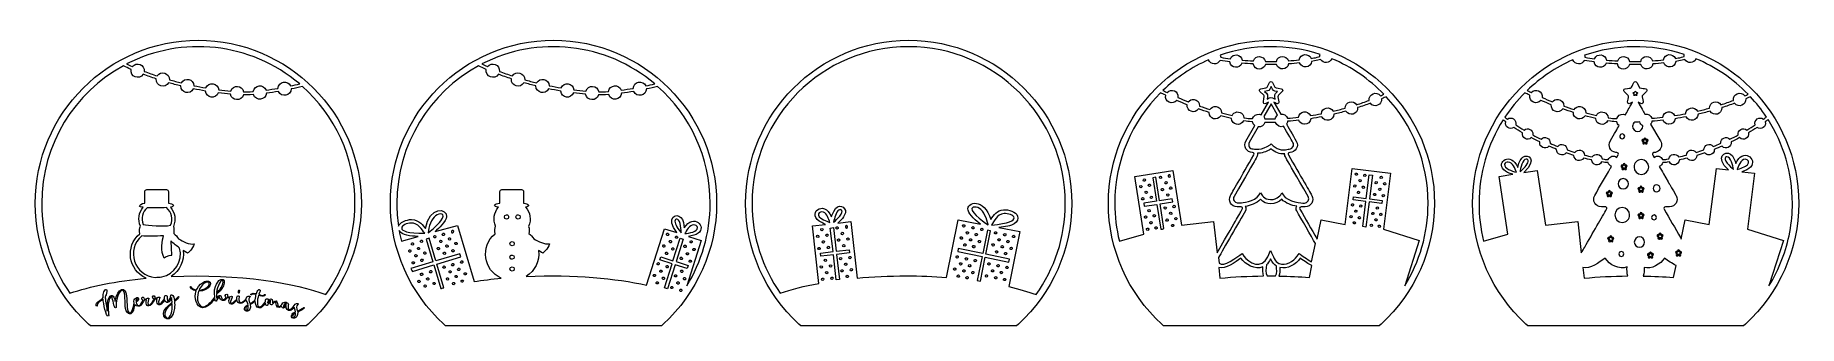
# Model space of a CAD drawing. Header units: inches. Extents: x 88 to 2388, y 25 to 403.
import ezdxf

# ---------------------------------------------------------------- set-up
doc = ezdxf.new("R2010")
doc.units = ezdxf.units.IN
doc.header["$MEASUREMENT"] = 0
doc.layers.add('_U+0421_U+043B_U+043E_U+0439 1', color=7, linetype='Continuous')

msp = doc.modelspace()

# ---------------------------------------------------------------- linework, layer by layer
at = {"layer": '_U+0421_U+043B_U+043E_U+0439 1', "color": 1, "lineweight": 9, "true_color": 0xff0000}
for points in [[(1844.4, 188), (1843.9, 183.9), (1827.4, 186), (1823.3, 153.3), (1819.2, 153.8), (1823.3, 186.5), (1806.6, 188.6), (1807.1, 192.7), (1823.8, 190.6), (1827.7, 221.3), (1831.8, 220.8), (1827.9, 190.1), (1844.4, 188)], [(912.5, 72.9), (908.6, 74.1), (918.6, 105.5), (902.5, 110.6), (903.8, 114.5), (919.8, 109.4), (929.3, 138.9), (933.2, 137.6), (923.8, 108.2), (939.6, 103.1), (938.3, 99.2), (922.5, 104.2), (912.5, 72.9)], [(1125, 152), (1129.1, 152.5), (1132.6, 121.7), (1149.4, 123.6), (1149.8, 119.5), (1133.1, 117.6), (1136.8, 84.9), (1132.7, 84.4), (1129, 117.1), (1112.5, 115.3), (1112, 119.4), (1128.5, 121.2), (1125, 152)]]:
    msp.add_lwpolyline(points, dxfattribs=at)
for points, knots in [([(300.9, 396.7), (183.7, 396.7), (88.4, 301.3), (88.4, 184.1), (88.4, 124.4), (113.7, 67), (157.9, 26.8), (157.9, 26.8), (160.3, 24.7), (160.3, 24.7), (160.3, 24.7), (441.6, 24.7), (441.6, 24.7), (441.6, 24.7), (444, 26.8), (444, 26.8), (488.2, 67), (513.5, 124.4), (513.5, 184.1), (513.5, 301.3), (418.2, 396.7), (300.9, 396.7)], [0, 0, 0, 0, 1, 1, 1, 2, 2, 2, 3, 3, 3, 4, 4, 4, 5, 5, 5, 6, 6, 6, 7, 7, 7, 7]), ([(433.1, 339.9), (429.1, 338.9), (425.2, 338), (421.3, 337.2), (417.5, 345.4), (405.3, 342.8), (404.8, 334), (399.6, 333.2), (394.4, 332.4), (389.2, 331.7), (386.1, 340.1), (373.9, 338.6), (372.6, 330), (366, 329.4), (366.5, 329.4), (359.9, 329.7), (358.2, 338.3), (346, 339.1), (343.2, 330.6), (338, 331), (332.8, 331.6), (327.5, 332.2), (326.6, 341), (314.4, 342.9), (310.9, 334.6), (305.7, 335.4), (300.5, 336.4), (295.2, 337.5), (295, 346.5), (282.9, 349), (278.9, 341.1), (273.7, 342.4), (268.5, 343.8), (263.3, 345.3), (263.7, 354.2), (252, 357.7), (247.3, 350.2), (241.7, 352.1), (236, 354.1), (230.4, 356.2), (231.4, 365), (220.1, 369.3), (214.9, 362.4), (211.4, 363.9), (209.9, 364.6), (207.5, 365.8), (279.4, 402.8), (368.8, 394.4), (433.1, 339.9)], [0, 0, 0, 0, 1, 1, 1, 2, 2, 2, 3, 3, 3, 4, 4, 4, 5, 5, 5, 6, 6, 6, 7, 7, 7, 8, 8, 8, 9, 9, 9, 10, 10, 10, 11, 11, 11, 12, 12, 12, 13, 13, 13, 14, 14, 14, 15, 15, 15, 16, 16, 16, 16]), ([(764.1, 396.7), (764.1, 396.7), (764.1, 396.7), (764.1, 396.7), (764, 396.7), (764, 396.7), (764, 396.7), (646.8, 396.7), (551.4, 301.3), (551.4, 184.1), (551.4, 124.4), (576.8, 67), (621, 26.8), (621, 26.8), (623.4, 24.7), (623.4, 24.7), (623.4, 24.7), (623.4, 24.7), (623.4, 24.7), (623.4, 24.7), (904.7, 24.7), (904.7, 24.7), (904.7, 24.7), (904.8, 24.7), (904.8, 24.7), (904.8, 24.7), (907.1, 26.8), (907.1, 26.8), (951.3, 67), (976.7, 124.4), (976.7, 184.1), (976.7, 301.3), (881.3, 396.7), (764.1, 396.7)], [0, 0, 0, 0, 1, 1, 1, 2, 2, 2, 3, 3, 3, 4, 4, 4, 5, 5, 5, 6, 6, 6, 7, 7, 7, 8, 8, 8, 9, 9, 9, 10, 10, 10, 11, 11, 11, 11]), ([(896.2, 339.8), (892.3, 338.9), (888.3, 338), (884.5, 337.2), (880.6, 345.4), (868.5, 342.8), (868, 334), (862.8, 333.2), (857.6, 332.4), (852.4, 331.7), (849.2, 340.1), (837.1, 338.6), (835.8, 330), (829.2, 329.4), (829.7, 329.4), (823.1, 329.7), (821.3, 338.3), (809.1, 339.1), (806.4, 330.6), (801.2, 331), (795.9, 331.6), (790.7, 332.2), (789.8, 341), (777.5, 342.9), (774.1, 334.6), (768.9, 335.4), (763.6, 336.4), (758.4, 337.5), (758.1, 346.5), (746.1, 349), (742.1, 341.1), (736.9, 342.4), (731.6, 343.8), (726.5, 345.3), (726.8, 354.2), (715.2, 357.7), (710.5, 350.2), (704.8, 352.1), (699.1, 354.1), (693.5, 356.2), (694.5, 365), (683.3, 369.3), (678.1, 362.4), (674.6, 363.9), (673.1, 364.6), (670.7, 365.8), (743.4, 403.2), (832.6, 393.8), (896.2, 339.8)], [0, 0, 0, 0, 1, 1, 1, 2, 2, 2, 3, 3, 3, 4, 4, 4, 5, 5, 5, 6, 6, 6, 7, 7, 7, 8, 8, 8, 9, 9, 9, 10, 10, 10, 11, 11, 11, 12, 12, 12, 13, 13, 13, 14, 14, 14, 15, 15, 15, 16, 16, 16, 16]), ([(1227.1, 396.7), (1109.9, 396.7), (1014.5, 301.3), (1014.5, 184.1), (1014.5, 124.4), (1039.9, 67), (1084.1, 26.8), (1084.1, 26.8), (1086.5, 24.7), (1086.5, 24.7), (1086.5, 24.7), (1367.8, 24.7), (1367.8, 24.7), (1367.8, 24.7), (1370.2, 26.8), (1370.2, 26.8), (1414.4, 67), (1439.7, 124.4), (1439.7, 184.1), (1439.7, 301.3), (1344.3, 396.7), (1227.1, 396.7)], [0, 0, 0, 0, 1, 1, 1, 2, 2, 2, 3, 3, 3, 4, 4, 4, 5, 5, 5, 6, 6, 6, 7, 7, 7, 7]), ([(1700.2, 396.7), (1583, 396.7), (1487.6, 301.3), (1487.6, 184.1), (1487.6, 124.4), (1512.9, 67), (1557.1, 26.8), (1557.1, 26.8), (1559.5, 24.7), (1559.5, 24.7), (1559.5, 24.7), (1840.8, 24.7), (1840.8, 24.7), (1840.8, 24.7), (1843.2, 26.8), (1843.2, 26.8), (1887.4, 67), (1912.8, 124.4), (1912.8, 184.1), (1912.8, 301.3), (1817.4, 396.7), (1700.2, 396.7)], [0, 0, 0, 0, 1, 1, 1, 2, 2, 2, 3, 3, 3, 4, 4, 4, 5, 5, 5, 6, 6, 6, 7, 7, 7, 7]), ([(1763.6, 378.3), (1763.3, 377.4), (1763.1, 376.5), (1763.2, 375.5), (1757.4, 373.9), (1757.9, 374), (1752, 373.1), (1748.8, 380.6), (1737.7, 379.2), (1736.5, 371.2), (1731.8, 370.7), (1727.1, 370.2), (1722.3, 369.9), (1719.9, 377.7), (1708.5, 377.4), (1706.7, 369.2), (1701.9, 369.1), (1697.1, 369.1), (1692.3, 369.2), (1690.4, 377.1), (1679.1, 377.6), (1676.6, 369.8), (1671.8, 370), (1666.9, 370.4), (1662.1, 370.8), (1660.8, 378.9), (1649.6, 380.2), (1646.6, 372.6), (1642.4, 373.2), (1638.2, 373.8), (1634, 374.5), (1634, 375.4), (1633.8, 376.2), (1633.4, 377.2), (1675.3, 391.7), (1721.3, 392.1), (1763.6, 378.3)], [0, 0, 0, 0, 1, 1, 1, 2, 2, 2, 3, 3, 3, 4, 4, 4, 5, 5, 5, 6, 6, 6, 7, 7, 7, 8, 8, 8, 9, 9, 9, 10, 10, 10, 11, 11, 11, 12, 12, 12, 12]), ([(2175.1, 396.7), (2057.9, 396.7), (1962.5, 301.3), (1962.5, 184.1), (1962.5, 124.4), (1987.9, 67), (2032, 26.8), (2032, 26.8), (2034.4, 24.7), (2034.4, 24.7), (2034.4, 24.7), (2315.8, 24.7), (2315.8, 24.7), (2315.8, 24.7), (2318.1, 26.8), (2318.1, 26.8), (2362.3, 67), (2387.7, 124.4), (2387.7, 184.1), (2387.7, 301.3), (2292.3, 396.7), (2175.1, 396.7)], [0, 0, 0, 0, 1, 1, 1, 2, 2, 2, 3, 3, 3, 4, 4, 4, 5, 5, 5, 6, 6, 6, 7, 7, 7, 7]), ([(2238.5, 378.3), (2238.2, 377.4), (2238.1, 376.5), (2238.1, 375.5), (2232.3, 373.9), (2232.8, 374), (2226.9, 373.1), (2223.7, 380.6), (2212.6, 379.2), (2211.4, 371.2), (2206.7, 370.7), (2202, 370.2), (2197.2, 369.9), (2194.8, 377.7), (2183.4, 377.4), (2181.6, 369.2), (2176.8, 369.1), (2172, 369.1), (2167.2, 369.2), (2165.3, 377.1), (2154.1, 377.6), (2151.6, 369.8), (2146.7, 370), (2141.9, 370.4), (2137, 370.8), (2135.7, 378.9), (2124.6, 380.2), (2121.5, 372.6), (2117.3, 373.2), (2113.1, 373.8), (2108.9, 374.5), (2108.9, 375.4), (2108.7, 376.2), (2108.3, 377.1), (2148.8, 391.1), (2194.6, 392.6), (2238.5, 378.3)], [0, 0, 0, 0, 1, 1, 1, 2, 2, 2, 3, 3, 3, 4, 4, 4, 5, 5, 5, 6, 6, 6, 7, 7, 7, 8, 8, 8, 9, 9, 9, 10, 10, 10, 11, 11, 11, 12, 12, 12, 12]), ([(1227.1, 388.3), (1339.9, 388.3), (1431.4, 296.9), (1431.4, 184.1), (1431.4, 139.7), (1417.2, 98.7), (1393.2, 65.2), (1382.8, 69.1), (1370.9, 72.6), (1357.7, 75.7), (1357.7, 75.7), (1372.2, 147.3), (1372.2, 147.3), (1372.2, 147.3), (1344.6, 152.6), (1344.6, 152.6), (1352.9, 153.7), (1360.7, 154.8), (1364.9, 157.3), (1368.8, 159.7), (1370.2, 164.2), (1369.1, 167.6), (1367.2, 173), (1357.5, 176.6), (1350.8, 175.7), (1342.1, 174.6), (1338.2, 169.8), (1334.1, 162.9), (1326, 192.4), (1302.2, 186), (1304.6, 175.2), (1305.9, 169.2), (1315.9, 160.6), (1320.9, 157.1), (1320.9, 157.1), (1291.7, 162.6), (1291.7, 162.6), (1291.7, 162.6), (1276.6, 87.6), (1276.6, 87.6), (1259.7, 88.9), (1242.1, 89.6), (1224, 89.6), (1201.7, 89.6), (1180.2, 88.5), (1159.9, 86.7), (1159.9, 86.7), (1151.6, 160.4), (1151.6, 160.4), (1151.6, 160.4), (1134.9, 158.5), (1134.9, 158.5), (1138.4, 161.5), (1143.8, 167.3), (1144.6, 171.8), (1146.1, 179.8), (1135.1, 185.4), (1129.4, 173.7), (1128.2, 171.2), (1127.2, 169), (1126.5, 166.5), (1117, 191), (1091.7, 169.2), (1113.9, 159), (1115.6, 158.2), (1117, 157.4), (1118.8, 156.7), (1118.8, 156.7), (1101.6, 154.8), (1101.6, 154.8), (1101.6, 154.8), (1110.1, 79.9), (1110.1, 79.9), (1091.2, 76.4), (1074.2, 72), (1059.8, 67), (1036.5, 100.1), (1022.9, 140.5), (1022.9, 184.1), (1022.9, 296.9), (1114.3, 388.3), (1227.1, 388.3)], [0, 0, 0, 0, 1, 1, 1, 2, 2, 2, 3, 3, 3, 4, 4, 4, 5, 5, 5, 6, 6, 6, 7, 7, 7, 8, 8, 8, 9, 9, 9, 10, 10, 10, 11, 11, 11, 12, 12, 12, 13, 13, 13, 14, 14, 14, 15, 15, 15, 16, 16, 16, 17, 17, 17, 18, 18, 18, 19, 19, 19, 20, 20, 20, 21, 21, 21, 22, 22, 22, 23, 23, 23, 24, 24, 24, 25, 25, 25, 26, 26, 26, 27, 27, 27, 27]), ([(1618.3, 371.3), (1620.7, 364.6), (1630.1, 364.1), (1633.2, 370.5), (1637.5, 369.8), (1641.8, 369.2), (1646, 368.6), (1647, 360.1), (1658.9, 358.8), (1661.7, 366.9), (1666.6, 366.4), (1671.6, 366), (1676.4, 365.8), (1678.1, 357.3), (1690, 357), (1692.2, 365.2), (1695.7, 365.1), (1699.6, 365.1), (1706.8, 365.2), (1709.2, 357), (1720.9, 357.6), (1722.6, 365.9), (1727.4, 366.3), (1732.2, 366.7), (1736.9, 367.2), (1739.9, 359.1), (1751.8, 360.6), (1752.6, 369.2), (1759, 370.2), (1758, 369.9), (1764.2, 371.7), (1767.5, 365.8), (1776.3, 366.3), (1778.8, 372.7), (1804.6, 361.9), (1827.7, 346), (1846.8, 326.3), (1845.7, 325.8), (1844.2, 325.1), (1842.3, 324.2), (1837.3, 331.1), (1826.4, 326.8), (1827.6, 318.4), (1822.3, 316.4), (1816.8, 314.5), (1811.2, 312.7), (1806.9, 319.5), (1796.2, 316.4), (1796.3, 308.2), (1791.1, 306.8), (1785.8, 305.4), (1780.6, 304.2), (1776.8, 311.4), (1765.8, 309.2), (1765.3, 301), (1760.5, 300), (1755.7, 299.2), (1750.9, 298.5), (1747.7, 306), (1736.5, 304.6), (1735.4, 296.4), (1730.6, 295.9), (1725.8, 295.4), (1721, 295.1), (1719.9, 298.7), (1716.3, 301.1), (1712.2, 300.6), (1712.2, 300.6), (1703.3, 316), (1703.3, 316), (1706.5, 314.3), (1706.9, 314), (1707.7, 314), (1709, 314), (1710.1, 315.1), (1709.9, 316.5), (1709.9, 316.5), (1708.7, 323.2), (1708.7, 323.2), (1708.5, 324.7), (1709.1, 324.9), (1714.2, 329.8), (1715.5, 331.1), (1714.8, 333.3), (1713, 333.6), (1705.9, 334.6), (1705.3, 334.4), (1704.7, 335.7), (1704.7, 335.7), (1701.7, 341.8), (1701.7, 341.8), (1700.9, 343.4), (1698.6, 343.4), (1697.8, 341.8), (1697.8, 341.8), (1694.8, 335.7), (1694.8, 335.7), (1694.1, 334.4), (1693.5, 334.6), (1686.4, 333.6), (1684.7, 333.3), (1683.9, 331.1), (1685.2, 329.8), (1685.2, 329.8), (1690.1, 325.1), (1690.1, 325.1), (1691.1, 324.1), (1690.8, 323.6), (1689.6, 316.5), (1689.3, 314.7), (1691.1, 313.4), (1692.7, 314.2), (1692.7, 314.2), (1696.2, 316), (1696.2, 316), (1696.2, 316), (1686.6, 299.5), (1686.6, 299.5), (1685.9, 299.9), (1685.1, 300.1), (1684.2, 300.2), (1680.3, 300.6), (1676.7, 298.2), (1675.6, 294.6), (1669.6, 294.9), (1670.1, 294.8), (1664.2, 295.8), (1663.7, 302.3), (1656.2, 305.6), (1651.1, 301.5), (1650.2, 300.8), (1649.4, 299.9), (1648.9, 298.8), (1644.3, 299.8), (1639.7, 301), (1635.1, 302.2), (1635.2, 306.3), (1632.1, 309.9), (1627.9, 310.3), (1624.6, 310.7), (1621.6, 309.1), (1620, 306.4), (1615.5, 307.8), (1610.9, 309.4), (1606.3, 311), (1606.7, 315.3), (1603.5, 319.2), (1599.2, 319.7), (1596.1, 320.1), (1593.3, 318.7), (1591.7, 316.4), (1587.2, 318.2), (1582.7, 320.1), (1578.2, 322.1), (1579.6, 330.2), (1569.4, 334.9), (1564, 328.6), (1561.2, 330), (1560.2, 330.5), (1558.6, 331.3), (1575.9, 347.9), (1596.1, 361.5), (1618.3, 371.3)], [0, 0, 0, 0, 1, 1, 1, 2, 2, 2, 3, 3, 3, 4, 4, 4, 5, 5, 5, 6, 6, 6, 7, 7, 7, 8, 8, 8, 9, 9, 9, 10, 10, 10, 11, 11, 11, 12, 12, 12, 13, 13, 13, 14, 14, 14, 15, 15, 15, 16, 16, 16, 17, 17, 17, 18, 18, 18, 19, 19, 19, 20, 20, 20, 21, 21, 21, 22, 22, 22, 23, 23, 23, 24, 24, 24, 25, 25, 25, 26, 26, 26, 27, 27, 27, 28, 28, 28, 29, 29, 29, 30, 30, 30, 31, 31, 31, 32, 32, 32, 33, 33, 33, 34, 34, 34, 35, 35, 35, 36, 36, 36, 37, 37, 37, 38, 38, 38, 39, 39, 39, 40, 40, 40, 41, 41, 41, 42, 42, 42, 43, 43, 43, 44, 44, 44, 45, 45, 45, 46, 46, 46, 47, 47, 47, 48, 48, 48, 49, 49, 49, 50, 50, 50, 51, 51, 51, 52, 52, 52, 53, 53, 53, 54, 54, 54, 54]), ([(2093.2, 371.3), (2095.7, 364.6), (2105, 364.1), (2108.1, 370.5), (2112.4, 369.8), (2116.7, 369.2), (2120.9, 368.6), (2121.9, 360.1), (2133.8, 358.8), (2136.6, 366.9), (2141.5, 366.4), (2146.5, 366), (2151.3, 365.8), (2153, 357.3), (2164.9, 357), (2167.1, 365.2), (2170.6, 365.1), (2174.5, 365.1), (2181.7, 365.2), (2184.1, 357), (2195.9, 357.6), (2197.5, 365.9), (2202.3, 366.3), (2207.1, 366.7), (2211.8, 367.2), (2214.8, 359.1), (2226.7, 360.6), (2227.5, 369.2), (2233.9, 370.2), (2232.9, 369.9), (2239.1, 371.7), (2242.5, 365.8), (2251.2, 366.3), (2253.7, 372.6), (2278.6, 362.2), (2301.8, 346.8), (2321.7, 326.3), (2320.6, 325.7), (2319.1, 325.1), (2317.2, 324.2), (2312.2, 331.1), (2301.3, 326.8), (2302.5, 318.4), (2297.2, 316.4), (2291.8, 314.5), (2286.2, 312.7), (2281.8, 319.5), (2271.1, 316.4), (2271.2, 308.2), (2266, 306.8), (2260.7, 305.4), (2255.5, 304.2), (2251.7, 311.4), (2240.7, 309.2), (2240.2, 301), (2235.4, 300), (2230.6, 299.2), (2225.8, 298.5), (2222.6, 306), (2211.4, 304.6), (2210.3, 296.4), (2205.5, 295.9), (2200.7, 295.4), (2196, 295.1), (2194.8, 298.7), (2191.2, 301.1), (2187.1, 300.6), (2185, 304.2), (2182.2, 309.1), (2178.2, 316), (2180.9, 314.6), (2182.8, 313), (2184.3, 314.8), (2185.2, 315.8), (2184.9, 316.2), (2183.7, 323.2), (2183.4, 324.6), (2184, 324.8), (2189.1, 329.8), (2190.4, 331), (2189.8, 333.1), (2188.1, 333.5), (2187, 333.8), (2182.3, 334.2), (2181, 334.6), (2179.7, 335), (2180, 334.8), (2176.6, 341.8), (2175.8, 343.4), (2173.5, 343.4), (2172.7, 341.8), (2168.5, 333.2), (2170.8, 334.9), (2161.4, 333.6), (2159.6, 333.3), (2158.9, 331.1), (2160.2, 329.8), (2160.4, 329.6), (2165.1, 325), (2165.3, 324.7), (2166, 323.7), (2165.4, 321.7), (2164.5, 316.5), (2164.2, 314.8), (2166, 313.4), (2167.6, 314.2), (2167.6, 314.2), (2171.1, 316), (2171.1, 316), (2166.7, 308.4), (2163.7, 303.3), (2161.6, 299.5), (2160.8, 299.8), (2160, 300.1), (2159.1, 300.2), (2155.2, 300.6), (2151.6, 298.2), (2150.5, 294.6), (2144.6, 294.9), (2145, 294.8), (2139.2, 295.8), (2138.6, 302.3), (2131.1, 305.6), (2126, 301.5), (2125.1, 300.8), (2124.3, 299.9), (2123.8, 298.8), (2119.2, 299.8), (2114.6, 300.9), (2110, 302.2), (2110.1, 306.3), (2107, 309.9), (2102.8, 310.3), (2099.5, 310.7), (2096.5, 309.1), (2094.9, 306.4), (2090.4, 307.8), (2085.8, 309.4), (2081.2, 311), (2081.6, 315.3), (2078.4, 319.2), (2074.1, 319.7), (2071.1, 320.1), (2068.2, 318.7), (2066.6, 316.4), (2062.1, 318.2), (2057.6, 320.1), (2053.1, 322.1), (2054.5, 330.1), (2044.3, 334.9), (2039, 328.6), (2036.1, 330), (2035.1, 330.5), (2033.6, 331.3), (2050.4, 347.5), (2070.3, 361.2), (2093.2, 371.3)], [0, 0, 0, 0, 1, 1, 1, 2, 2, 2, 3, 3, 3, 4, 4, 4, 5, 5, 5, 6, 6, 6, 7, 7, 7, 8, 8, 8, 9, 9, 9, 10, 10, 10, 11, 11, 11, 12, 12, 12, 13, 13, 13, 14, 14, 14, 15, 15, 15, 16, 16, 16, 17, 17, 17, 18, 18, 18, 19, 19, 19, 20, 20, 20, 21, 21, 21, 22, 22, 22, 23, 23, 23, 24, 24, 24, 25, 25, 25, 26, 26, 26, 27, 27, 27, 28, 28, 28, 29, 29, 29, 30, 30, 30, 31, 31, 31, 32, 32, 32, 33, 33, 33, 34, 34, 34, 35, 35, 35, 36, 36, 36, 37, 37, 37, 38, 38, 38, 39, 39, 39, 40, 40, 40, 41, 41, 41, 42, 42, 42, 43, 43, 43, 44, 44, 44, 45, 45, 45, 46, 46, 46, 47, 47, 47, 48, 48, 48, 49, 49, 49, 50, 50, 50, 51, 51, 51, 52, 52, 52, 52]), ([(203.2, 363.5), (207.4, 361.4), (208.6, 360.7), (213.3, 358.7), (211.6, 349.4), (223.9, 344.6), (229, 352.4), (234.6, 350.3), (240.4, 348.3), (246.1, 346.4), (245.3, 337.1), (257.7, 333.4), (262.2, 341.4), (267.4, 339.9), (272.7, 338.5), (278, 337.2), (277.9, 328), (290.5, 325.1), (294.4, 333.5), (299.7, 332.5), (305, 331.5), (310.3, 330.6), (311.1, 321.5), (323.8, 319.6), (327, 328.2), (332.3, 327.6), (337.6, 327.1), (342.9, 326.6), (344.3, 317.6), (357.3, 316.5), (359.8, 325.7), (367.2, 325.4), (365.3, 325.4), (372.9, 326), (375.8, 317), (388.8, 318.5), (389.8, 327.8), (395, 328.4), (400.3, 329.2), (405.5, 330.1), (409.2, 321.6), (421.8, 324.2), (422.1, 333.3), (427, 334.3), (431.9, 335.4), (436.7, 336.6), (478.7, 299.2), (505.2, 244.8), (505.2, 184.1), (505.2, 139.7), (491, 98.7), (467, 65.2), (428.4, 79.7), (356.4, 92.9), (265.4, 88.8), (276.7, 96), (283.1, 109.2), (281.3, 122.8), (284.6, 120.7), (287, 119.4), (287, 119.4), (287, 119.4), (293.8, 124.4), (295.7, 131.3), (289.2, 130.3), (281, 134.4), (275.3, 137.9), (273.5, 140.5), (271.4, 142.9), (268.9, 144.9), (269.3, 147.2), (269.5, 150.9), (268.4, 154.2), (272.2, 162.8), (270.5, 172.5), (264.6, 179.2), (271.1, 180.3), (268.9, 183.6), (261.9, 184.4), (261.9, 184.4), (261.9, 199.4), (261.9, 199.4), (261.9, 200.8), (260.7, 202), (259.3, 202), (259.3, 202), (233.8, 202), (233.8, 202), (232.4, 202), (231.2, 200.8), (231.2, 199.4), (231.2, 199.4), (231.2, 184.5), (231.2, 184.5), (226.9, 184), (224.2, 181.4), (224.2, 180.6), (224.2, 180), (226.1, 179.5), (229.2, 179), (223.4, 172.4), (221.7, 162.9), (225.4, 154.3), (224.6, 152.1), (223.7, 148.6), (224.6, 144.6), (205.1, 128), (209.6, 97), (232.8, 86.6), (193.8, 82.9), (159.5, 76), (133.6, 67), (110.3, 100.1), (96.7, 140.5), (96.7, 184.1), (96.7, 261.5), (139.7, 328.8), (203.2, 363.5)], [0, 0, 0, 0, 1, 1, 1, 2, 2, 2, 3, 3, 3, 4, 4, 4, 5, 5, 5, 6, 6, 6, 7, 7, 7, 8, 8, 8, 9, 9, 9, 10, 10, 10, 11, 11, 11, 12, 12, 12, 13, 13, 13, 14, 14, 14, 15, 15, 15, 16, 16, 16, 17, 17, 17, 18, 18, 18, 19, 19, 19, 20, 20, 20, 21, 21, 21, 22, 22, 22, 23, 23, 23, 24, 24, 24, 25, 25, 25, 26, 26, 26, 27, 27, 27, 28, 28, 28, 29, 29, 29, 30, 30, 30, 31, 31, 31, 32, 32, 32, 33, 33, 33, 34, 34, 34, 35, 35, 35, 36, 36, 36, 37, 37, 37, 38, 38, 38, 39, 39, 39, 39]), ([(956.7, 135.8), (956.7, 135.8), (940.2, 141), (940.2, 141), (945, 141.8), (949.6, 142.9), (952.6, 145.1), (964.2, 153.6), (946.9, 171.7), (934.6, 152.2), (934.3, 156.3), (933.2, 162.7), (930.2, 165.8), (924.2, 172.1), (909.5, 165.6), (924.8, 146), (924.8, 146), (908.8, 151.1), (908.8, 151.1), (908.8, 151.1), (885.4, 77.7), (885.4, 77.7), (845.4, 86.2), (791.5, 91.7), (728.5, 88.8), (739.9, 96), (746.3, 109.1), (744.4, 122.7), (747.7, 120.6), (750.1, 119.4), (750.1, 119.4), (750.1, 119.4), (750.1, 119.4), (750.1, 119.4), (750.1, 119.4), (750.1, 119.4), (750.1, 119.4), (750.1, 119.4), (750.1, 119.4), (750.1, 119.4), (750.1, 119.4), (750.1, 119.4), (750.1, 119.4), (750.1, 119.4), (756.9, 124.4), (758.8, 131.3), (758.8, 131.3), (758.8, 131.3), (758.7, 131.3), (758.7, 131.3), (758.7, 131.3), (758.7, 131.3), (752.4, 130.4), (744, 134.6), (738.5, 137.9), (736.7, 140.5), (734.5, 142.9), (732.1, 144.9), (732.4, 147.2), (732.7, 150.9), (731.6, 154.2), (735.4, 162.9), (733.7, 172.5), (727.7, 179.2), (734.2, 180.3), (732, 183.6), (725, 184.4), (725, 184.4), (725, 199.4), (725, 199.4), (725, 200.7), (723.9, 202), (722.4, 202), (711.5, 202), (707.9, 202), (696.9, 202), (695.5, 202), (694.3, 200.8), (694.3, 199.4), (694.3, 199.4), (694.3, 184.5), (694.3, 184.5), (685.9, 183.6), (684.8, 180.1), (692.3, 179), (686.5, 172.4), (684.8, 162.9), (688.5, 154.4), (687.7, 152.1), (686.8, 148.6), (687.8, 144.6), (668.2, 128), (672.7, 97), (695.9, 86.6), (683.6, 85.4), (671.7, 83.9), (660.5, 82.2), (660.5, 82.2), (639, 155.5), (639, 155.5), (639, 155.5), (609.8, 147.3), (609.8, 147.3), (614.4, 151.3), (623.8, 160.7), (624.6, 166.7), (626.1, 177.8), (602.5, 181.4), (597, 151.4), (594.4, 154.9), (589.5, 162.6), (578.9, 163.1), (572.9, 163.3), (562.7, 158.8), (562, 154.3), (560.6, 164), (559.8, 174), (559.8, 184.1), (559.8, 261.5), (602.9, 328.8), (666.3, 363.5), (670.6, 361.4), (671.8, 360.7), (676.4, 358.7), (674.8, 349.4), (687.1, 344.6), (692.2, 352.4), (697.8, 350.3), (703.5, 348.3), (709.2, 346.4), (708.4, 337.1), (720.8, 333.4), (725.4, 341.4), (730.6, 339.9), (735.9, 338.5), (741.1, 337.2), (741.1, 328), (753.6, 325.1), (757.6, 333.5), (762.9, 332.5), (768.2, 331.5), (773.5, 330.6), (774.2, 321.5), (786.9, 319.6), (790.2, 328.2), (795.5, 327.6), (800.8, 327.1), (806, 326.6), (807.4, 317.6), (820.5, 316.5), (822.9, 325.7), (830.4, 325.4), (828.5, 325.4), (836.1, 326), (839, 317), (852, 318.5), (852.9, 327.8), (858.1, 328.4), (863.4, 329.2), (868.7, 330.1), (872.4, 321.6), (884.9, 324.2), (885.2, 333.3), (890.1, 334.3), (895, 335.4), (899.8, 336.6), (941.8, 299.2), (968.3, 244.7), (968.3, 184.1), (968.3, 144.6), (957.1, 107.8), (937.8, 76.6), (937.8, 76.6), (956.7, 135.8), (956.7, 135.8)], [0, 0, 0, 0, 1, 1, 1, 2, 2, 2, 3, 3, 3, 4, 4, 4, 5, 5, 5, 6, 6, 6, 7, 7, 7, 8, 8, 8, 9, 9, 9, 10, 10, 10, 11, 11, 11, 12, 12, 12, 13, 13, 13, 14, 14, 14, 15, 15, 15, 16, 16, 16, 17, 17, 17, 18, 18, 18, 19, 19, 19, 20, 20, 20, 21, 21, 21, 22, 22, 22, 23, 23, 23, 24, 24, 24, 25, 25, 25, 26, 26, 26, 27, 27, 27, 28, 28, 28, 29, 29, 29, 30, 30, 30, 31, 31, 31, 32, 32, 32, 33, 33, 33, 34, 34, 34, 35, 35, 35, 36, 36, 36, 37, 37, 37, 38, 38, 38, 39, 39, 39, 40, 40, 40, 41, 41, 41, 42, 42, 42, 43, 43, 43, 44, 44, 44, 45, 45, 45, 46, 46, 46, 47, 47, 47, 48, 48, 48, 49, 49, 49, 50, 50, 50, 51, 51, 51, 52, 52, 52, 53, 53, 53, 54, 54, 54, 55, 55, 55, 56, 56, 56, 57, 57, 57, 58, 58, 58, 58]), ([(1495.9, 184.1), (1495.9, 240.4), (1518.7, 291.4), (1555.6, 328.4), (1558, 327.1), (1558.7, 326.7), (1562.3, 325), (1560.5, 316.6), (1571.4, 311.7), (1576.6, 318.4), (1581.1, 316.4), (1585.7, 314.5), (1590.2, 312.7), (1589.1, 304.3), (1600.2, 300), (1605, 307.2), (1609.6, 305.6), (1614.3, 304), (1618.9, 302.6), (1618.5, 294.1), (1629.9, 290.9), (1634, 298.3), (1638.7, 297.1), (1643.4, 295.9), (1648, 294.9), (1648.3, 286.3), (1660.1, 284), (1663.6, 291.9), (1669.9, 290.8), (1668.9, 290.9), (1675.4, 290.6), (1675.8, 288.5), (1676.9, 286.7), (1678.6, 285.5), (1678.6, 285.5), (1666.9, 265.4), (1666.9, 265.4), (1663.1, 258.7), (1667.9, 250.4), (1675.6, 250.4), (1677.1, 250.4), (1678.1, 248.8), (1677.3, 247.4), (1661.3, 219.8), (1648.3, 197.2), (1646.8, 194.5), (1642.9, 187.9), (1647.7, 179.6), (1655.4, 179.6), (1655.4, 179.6), (1660.5, 179.6), (1660.5, 179.6), (1662.1, 179.6), (1663, 177.9), (1662.2, 176.6), (1656.3, 166.2), (1659.3, 171.5), (1629.3, 119.5), (1629.3, 119.5), (1624.6, 160.4), (1624.6, 160.4), (1624.6, 160.4), (1582.7, 155.7), (1582.7, 155.7), (1582.7, 155.7), (1571.6, 227), (1571.6, 227), (1571.6, 227), (1522, 219.3), (1522, 219.3), (1522, 219.3), (1533.7, 143.9), (1533.7, 143.9), (1533.7, 143.9), (1501.9, 135), (1501.9, 135), (1498, 150.7), (1495.9, 167.1), (1495.9, 184.1)], [0, 0, 0, 0, 1, 1, 1, 2, 2, 2, 3, 3, 3, 4, 4, 4, 5, 5, 5, 6, 6, 6, 7, 7, 7, 8, 8, 8, 9, 9, 9, 10, 10, 10, 11, 11, 11, 12, 12, 12, 13, 13, 13, 14, 14, 14, 15, 15, 15, 16, 16, 16, 17, 17, 17, 18, 18, 18, 19, 19, 19, 20, 20, 20, 21, 21, 21, 22, 22, 22, 23, 23, 23, 24, 24, 24, 25, 25, 25, 26, 26, 26, 26]), ([(1691.3, 330), (1697.8, 330.9), (1697.1, 330.9), (1699.7, 336.3), (1702.6, 330.4), (1702.3, 330.8), (1708.2, 329.9), (1703.6, 325.4), (1704, 325.8), (1705, 319.9), (1699.1, 323.1), (1699.5, 322.6), (1694.4, 319.9), (1695.5, 326.4), (1695.6, 325.8), (1691.3, 330)], [0, 0, 0, 0, 1, 1, 1, 2, 2, 2, 3, 3, 3, 4, 4, 4, 5, 5, 5, 5]), ([(1846.1, 150.7), (1846.1, 150.7), (1855.2, 223.3), (1855.2, 223.3), (1855.2, 223.3), (1805.4, 229.6), (1805.4, 229.6), (1805.4, 229.6), (1796.2, 156.6), (1796.2, 156.6), (1796.2, 156.6), (1764.8, 162.6), (1764.8, 162.6), (1764.8, 162.6), (1759.7, 137.6), (1759.7, 137.6), (1752.2, 150.7), (1744.7, 163.7), (1737.2, 176.6), (1736.4, 177.9), (1737.4, 179.6), (1738.9, 179.6), (1738.9, 179.6), (1744.2, 179.6), (1744.2, 179.6), (1751.8, 179.6), (1756.6, 187.8), (1752.8, 194.4), (1752, 195.8), (1737.1, 221.5), (1722.2, 247.4), (1721.4, 248.7), (1722.2, 250.4), (1724, 250.4), (1731.6, 250.4), (1736.4, 258.7), (1732.6, 265.3), (1728.3, 272.6), (1721, 285.3), (1719.7, 287.5), (1720.5, 288.6), (1721.1, 289.8), (1721.3, 291.1), (1726.1, 291.4), (1731, 291.9), (1735.9, 292.4), (1736.9, 289.6), (1739.5, 287.6), (1742.5, 287.2), (1742.8, 287.2), (1743.1, 287.2), (1743.4, 287.2), (1747.5, 287.2), (1751.1, 290.3), (1751.5, 294.5), (1756.3, 295.3), (1761.2, 296.1), (1766, 297), (1769.7, 289.2), (1781.3, 291.8), (1781.5, 300.3), (1786.8, 301.6), (1792.1, 302.9), (1797.3, 304.4), (1801.5, 296.8), (1813.1, 300.2), (1812.5, 308.9), (1818.2, 310.7), (1823.8, 312.7), (1829.2, 314.7), (1834.1, 308.1), (1844.7, 312.3), (1843.7, 320.5), (1846.5, 321.7), (1848.6, 322.7), (1849.7, 323.2), (1883.7, 286.7), (1904.4, 237.8), (1904.4, 184.1), (1904.4, 144.6), (1893.3, 107.8), (1873.9, 76.6), (1873.9, 76.6), (1892.8, 135.8), (1892.8, 135.8), (1892.8, 135.8), (1846.1, 150.7), (1846.1, 150.7)], [0, 0, 0, 0, 1, 1, 1, 2, 2, 2, 3, 3, 3, 4, 4, 4, 5, 5, 5, 6, 6, 6, 7, 7, 7, 8, 8, 8, 9, 9, 9, 10, 10, 10, 11, 11, 11, 12, 12, 12, 13, 13, 13, 14, 14, 14, 15, 15, 15, 16, 16, 16, 17, 17, 17, 18, 18, 18, 19, 19, 19, 20, 20, 20, 21, 21, 21, 22, 22, 22, 23, 23, 23, 24, 24, 24, 25, 25, 25, 26, 26, 26, 27, 27, 27, 28, 28, 28, 29, 29, 29, 29]), ([(2139.4, 241.2), (2134.8, 241.5), (2135.8, 241.4), (2131.2, 242.1), (2130.3, 248.6), (2121.7, 250.2), (2118.5, 244.6), (2115.1, 245.3), (2111.7, 246.1), (2108.2, 247), (2108, 253.6), (2099.4, 256), (2095.8, 250.5), (2092.4, 251.5), (2089, 252.6), (2085.6, 253.8), (2085.8, 260.3), (2077.6, 263.4), (2073.4, 258.3), (2070.1, 259.6), (2066.7, 261), (2063.4, 262.4), (2064.1, 268.8), (2056.2, 272.6), (2051.7, 267.8), (2048.1, 269.6), (2044.4, 271.4), (2040.9, 273.3), (2040.9, 273.5), (2040.9, 273.6), (2040.9, 273.8), (2040.9, 273.8), (2040.9, 273.8), (2040.9, 273.8), (2041.6, 280), (2034.3, 283.8), (2029.6, 279.6), (2025.8, 281.8), (2022.1, 284.1), (2018.6, 286.4), (2020.7, 292.9), (2013, 298.1), (2007.8, 293.8), (2006.3, 294.9), (2005.2, 295.8), (2004.4, 296.4), (2012.2, 308.1), (2020.7, 318.5), (2030.6, 328.4), (2032.9, 327.1), (2033.7, 326.7), (2037.2, 325), (2035.5, 316.6), (2046.3, 311.7), (2051.5, 318.4), (2056, 316.4), (2060.6, 314.5), (2065.1, 312.7), (2064, 304.3), (2075.1, 300), (2079.9, 307.2), (2084.5, 305.6), (2089.2, 304), (2093.8, 302.6), (2093.4, 294.1), (2104.8, 290.9), (2109, 298.3), (2113.6, 297.1), (2118.3, 295.9), (2123, 294.9), (2123.2, 286.3), (2135, 284), (2138.5, 291.9), (2144.9, 290.8), (2143.8, 290.9), (2150.3, 290.6), (2150.7, 288.5), (2151.8, 286.7), (2153.5, 285.5), (2151.1, 281.5), (2147.9, 275.8), (2141.9, 265.4), (2138.3, 259.1), (2142.2, 251.4), (2149.1, 250.5), (2149.5, 250.4), (2150, 250.4), (2150.5, 250.4), (2152, 250.4), (2153, 248.8), (2152.2, 247.4), (2152.2, 247.4), (2150.4, 244.4), (2150.4, 244.4), (2150.4, 244.3), (2150.3, 244.2), (2150.3, 244.1), (2146.7, 247.1), (2141.1, 245.7), (2139.4, 241.2)], [0, 0, 0, 0, 1, 1, 1, 2, 2, 2, 3, 3, 3, 4, 4, 4, 5, 5, 5, 6, 6, 6, 7, 7, 7, 8, 8, 8, 9, 9, 9, 10, 10, 10, 11, 11, 11, 12, 12, 12, 13, 13, 13, 14, 14, 14, 15, 15, 15, 16, 16, 16, 17, 17, 17, 18, 18, 18, 19, 19, 19, 20, 20, 20, 21, 21, 21, 22, 22, 22, 23, 23, 23, 24, 24, 24, 25, 25, 25, 26, 26, 26, 27, 27, 27, 28, 28, 28, 29, 29, 29, 30, 30, 30, 31, 31, 31, 32, 32, 32, 33, 33, 33, 33]), ([(2345.5, 296.7), (2344.8, 296.1), (2343.6, 295.2), (2341.8, 293.8), (2336.6, 298.1), (2328.9, 292.9), (2331, 286.4), (2327.5, 284.1), (2323.8, 281.8), (2320, 279.6), (2315.2, 283.9), (2307.6, 279.7), (2308.7, 273.3), (2305.2, 271.4), (2301.5, 269.6), (2297.9, 267.8), (2293.5, 272.5), (2285.5, 269), (2286.2, 262.4), (2282.9, 261), (2279.5, 259.6), (2276.2, 258.3), (2272, 263.4), (2263.8, 260.3), (2264, 253.8), (2260.6, 252.6), (2257.2, 251.5), (2253.8, 250.5), (2250.2, 256), (2241.6, 253.6), (2241.4, 247), (2237.9, 246.1), (2234.5, 245.3), (2231.1, 244.6), (2227.9, 250.3), (2219.3, 248.5), (2218.4, 242.1), (2213.8, 241.4), (2214.8, 241.5), (2210.1, 241.2), (2208.5, 245.8), (2202.7, 247.2), (2199.1, 243.9), (2197.2, 247.2), (2196.8, 247.6), (2196.8, 248.4), (2196.8, 249.4), (2197.6, 250.4), (2198.9, 250.4), (2204.6, 250.4), (2208.7, 255), (2208.8, 260.2), (2208.9, 263.2), (2207.6, 265.1), (2206.6, 266.8), (2206.6, 266.8), (2194.6, 287.5), (2194.6, 287.5), (2195.4, 288.6), (2196, 289.8), (2196.2, 291.1), (2201, 291.4), (2205.9, 291.9), (2210.8, 292.4), (2211.8, 289.6), (2214.4, 287.6), (2217.4, 287.2), (2217.8, 287.2), (2218.1, 287.2), (2218.4, 287.2), (2222.4, 287.2), (2226, 290.2), (2226.4, 294.5), (2231.2, 295.3), (2236.1, 296.1), (2240.9, 297), (2244.6, 289.2), (2256.2, 291.8), (2256.4, 300.3), (2261.7, 301.6), (2267, 302.9), (2272.2, 304.4), (2276.5, 296.8), (2288, 300.2), (2287.4, 308.9), (2293.1, 310.7), (2298.7, 312.7), (2304.1, 314.7), (2309, 308.1), (2319.6, 312.3), (2318.6, 320.5), (2321.4, 321.7), (2323.4, 322.7), (2324.6, 323.2), (2332.3, 314.9), (2339, 306.5), (2345.5, 296.7)], [0, 0, 0, 0, 1, 1, 1, 2, 2, 2, 3, 3, 3, 4, 4, 4, 5, 5, 5, 6, 6, 6, 7, 7, 7, 8, 8, 8, 9, 9, 9, 10, 10, 10, 11, 11, 11, 12, 12, 12, 13, 13, 13, 14, 14, 14, 15, 15, 15, 16, 16, 16, 17, 17, 17, 18, 18, 18, 19, 19, 19, 20, 20, 20, 21, 21, 21, 22, 22, 22, 23, 23, 23, 24, 24, 24, 25, 25, 25, 26, 26, 26, 27, 27, 27, 28, 28, 28, 29, 29, 29, 30, 30, 30, 31, 31, 31, 32, 32, 32, 32]), ([(1699.7, 313.9), (1699.7, 313.9), (1708.2, 299.2), (1708.2, 299.2), (1706.6, 298), (1705.6, 296.3), (1705.2, 294.5), (1700.6, 294.4), (1696, 294.3), (1691.4, 294.4), (1691.2, 295.4), (1690.7, 296.3), (1690.1, 297.2), (1690.1, 297.2), (1699.7, 313.9), (1699.7, 313.9)], [0, 0, 0, 0, 1, 1, 1, 2, 2, 2, 3, 3, 3, 4, 4, 4, 5, 5, 5, 5]), ([(1699.8, 261.6), (1699.8, 261.6), (1698.5, 260.6), (1698.5, 260.6), (1688.7, 252.7), (1676, 255.1), (1675.9, 255.1), (1675.9, 255.1), (1675.9, 255.1), (1675.9, 255.1), (1674, 255.2), (1672.3, 256.1), (1671.3, 257.8), (1670.3, 259.7), (1670.3, 261.8), (1671.3, 263.6), (1671.3, 263.6), (1682.9, 283.7), (1682.9, 283.7), (1686.9, 283.2), (1690.5, 285.8), (1691.4, 289.5), (1695.4, 289.5), (1699.2, 289.5), (1705.4, 289.7), (1706.7, 285.1), (1711.8, 282.9), (1716, 284.7), (1717.1, 282.7), (1726.8, 265.9), (1728.2, 263.5), (1729.3, 261.7), (1729.3, 259.6), (1728.2, 257.8), (1726.4, 254.6), (1723.4, 255.1), (1722.1, 254.8), (1722.1, 254.8), (1722.1, 254.8), (1722.1, 254.8), (1712.4, 252), (1707.1, 254.9), (1699.8, 261.6)], [0, 0, 0, 0, 1, 1, 1, 2, 2, 2, 3, 3, 3, 4, 4, 4, 5, 5, 5, 6, 6, 6, 7, 7, 7, 8, 8, 8, 9, 9, 9, 10, 10, 10, 11, 11, 11, 12, 12, 12, 13, 13, 13, 14, 14, 14, 14]), ([(2002.3, 293), (2003, 292.4), (2004.1, 291.6), (2005.6, 290.5), (2003.6, 284.1), (2011.1, 279.2), (2016.2, 283.2), (2019.9, 280.8), (2023.7, 278.5), (2027.5, 276.2), (2025.9, 269.5), (2034.2, 264.9), (2039, 269.8), (2042.6, 267.9), (2046.3, 266), (2049.9, 264.2), (2048.9, 257.4), (2057.4, 253.5), (2061.9, 258.7), (2065.2, 257.3), (2068.6, 255.9), (2072, 254.5), (2071.5, 247.8), (2080.2, 244.5), (2084.3, 250), (2087.7, 248.8), (2091.2, 247.7), (2094.6, 246.7), (2094.7, 239.8), (2103.6, 237.4), (2107.2, 243.1), (2110.7, 242.2), (2114.2, 241.4), (2117.6, 240.7), (2118.2, 233.8), (2127.4, 232), (2130.5, 238.2), (2135.6, 237.3), (2134, 237.5), (2139.2, 237.2), (2139.8, 235), (2141.4, 233.2), (2143.6, 232.5), (2143.6, 232.5), (2142.5, 230.6), (2142.5, 230.6), (2142.3, 230.3), (2142.2, 230.1), (2142, 229.8), (2135.2, 218), (2128.5, 206.4), (2121.7, 194.5), (2117.8, 187.9), (2122.6, 179.6), (2130.3, 179.6), (2130.8, 179.6), (2135.6, 179.6), (2136, 179.5), (2137.2, 179.2), (2137.8, 177.8), (2137.2, 176.6), (2132, 167.7), (2118.3, 144), (2108.6, 127.1), (2107.2, 124.7), (2105.7, 122.2), (2104.2, 119.5), (2104.2, 119.5), (2099.5, 160.4), (2099.5, 160.4), (2099.5, 160.4), (2057.6, 155.7), (2057.6, 155.7), (2057.6, 155.7), (2046.5, 227), (2046.5, 227), (2046.5, 227), (2029.3, 224.3), (2029.3, 224.3), (2047.5, 241.5), (2034.7, 249.6), (2027.9, 244.3), (2024.5, 241.7), (2022.3, 235.1), (2021.3, 231), (2012.1, 252.2), (1992.9, 238), (2003, 227.9), (2005.6, 225.3), (2010.2, 223.6), (2014.8, 222.1), (2014.8, 222.1), (1996.9, 219.3), (1996.9, 219.3), (1996.9, 219.3), (2008.6, 143.9), (2008.6, 143.9), (2008.6, 143.9), (1976.8, 135), (1976.8, 135), (1976.8, 135), (1976.8, 135), (1976.8, 135), (1972.8, 151.1), (1970.8, 168), (1970.8, 184.1), (1970.8, 222.8), (1981.7, 260.4), (2002.3, 293)], [0, 0, 0, 0, 1, 1, 1, 2, 2, 2, 3, 3, 3, 4, 4, 4, 5, 5, 5, 6, 6, 6, 7, 7, 7, 8, 8, 8, 9, 9, 9, 10, 10, 10, 11, 11, 11, 12, 12, 12, 13, 13, 13, 14, 14, 14, 15, 15, 15, 16, 16, 16, 17, 17, 17, 18, 18, 18, 19, 19, 19, 20, 20, 20, 21, 21, 21, 22, 22, 22, 23, 23, 23, 24, 24, 24, 25, 25, 25, 26, 26, 26, 27, 27, 27, 28, 28, 28, 29, 29, 29, 30, 30, 30, 31, 31, 31, 32, 32, 32, 33, 33, 33, 34, 34, 34, 35, 35, 35, 36, 36, 36, 36]), ([(2160.8, 271.6), (2160.8, 269.8), (2159.3, 268.4), (2157.5, 268.4), (2155.7, 268.4), (2154.2, 269.8), (2154.2, 271.6), (2154.2, 276), (2160.8, 276), (2160.8, 271.6)], [0, 0, 0, 0, 1, 1, 1, 2, 2, 2, 3, 3, 3, 3]), ([(2184.4, 284.6), (2184.4, 280.9), (2181.4, 277.9), (2177.7, 277.9), (2174, 277.9), (2171, 280.9), (2171, 284.6), (2171, 286.9), (2172.1, 288.9), (2173.8, 290.1), (2175.7, 290.1), (2177.9, 290.1), (2180.5, 290.2), (2181.1, 288.1), (2182.6, 286.4), (2184.4, 285.4), (2184.4, 285.2), (2184.4, 284.9), (2184.4, 284.6)], [0, 0, 0, 0, 1, 1, 1, 2, 2, 2, 3, 3, 3, 4, 4, 4, 5, 5, 5, 6, 6, 6, 6]), ([(2375.9, 146.5), (2371.4, 122.5), (2362.5, 98.7), (2348.8, 76.6), (2348.8, 76.6), (2367.7, 135.8), (2367.7, 135.8), (2367.7, 135.8), (2321, 150.7), (2321, 150.7), (2321, 150.7), (2330.2, 223.3), (2330.2, 223.3), (2330.2, 223.3), (2313.7, 225.3), (2313.7, 225.3), (2318.1, 226.9), (2322.2, 228.7), (2324.8, 231.5), (2334.7, 241.9), (2314.3, 257.5), (2305.7, 236), (2304.6, 240), (2302.2, 245.8), (2298.8, 248.3), (2291.8, 253.4), (2277.5, 244.4), (2296.2, 227.7), (2296.2, 227.7), (2280.3, 229.6), (2280.3, 229.6), (2280.3, 229.6), (2271.1, 156.6), (2271.1, 156.6), (2271.1, 156.6), (2239.7, 162.6), (2239.7, 162.6), (2239.7, 162.6), (2234.6, 137.6), (2234.6, 137.6), (2234.5, 137.9), (2234.3, 138.2), (2234.1, 138.5), (2233.9, 138.8), (2233.7, 139.2), (2233.6, 139.5), (2226.4, 151.9), (2219.2, 164.3), (2212.1, 176.6), (2211.4, 177.9), (2212.3, 179.6), (2213.8, 179.6), (2213.8, 179.6), (2219.1, 179.6), (2219.1, 179.6), (2226.7, 179.6), (2231.5, 187.8), (2227.7, 194.4), (2227.4, 194.9), (2225.3, 198.6), (2221.9, 204.4), (2221.9, 204.4), (2219.9, 207.9), (2219.9, 207.9), (2219.6, 208.5), (2219.2, 209.1), (2218.9, 209.6), (2218.9, 209.6), (2218.6, 210.1), (2218.6, 210.1), (2218.2, 210.8), (2217.9, 211.4), (2217.5, 212), (2217.5, 212), (2211.3, 222.8), (2211.3, 222.8), (2209.5, 225.9), (2207.7, 229.1), (2205.8, 232.4), (2208.1, 233.1), (2209.8, 235), (2210.4, 237.2), (2215.6, 237.5), (2214, 237.3), (2219.1, 238.2), (2222.2, 232), (2231.4, 233.8), (2232, 240.7), (2235.4, 241.4), (2238.9, 242.2), (2242.4, 243.1), (2246, 237.3), (2254.9, 239.9), (2255, 246.7), (2258.4, 247.7), (2261.9, 248.8), (2265.3, 250), (2266.7, 248.2), (2268.7, 247.2), (2270.8, 247.2), (2271.1, 247.2), (2271.3, 247.2), (2271.6, 247.3), (2275.2, 247.7), (2277.9, 250.9), (2277.6, 254.5), (2281, 255.9), (2284.4, 257.3), (2287.7, 258.7), (2292.2, 253.5), (2300.7, 257.5), (2299.7, 264.2), (2303.3, 266), (2307, 267.9), (2310.6, 269.8), (2315.4, 264.9), (2323.7, 269.4), (2322, 276.2), (2325.9, 278.5), (2329.7, 280.8), (2333.3, 283.2), (2338.6, 279.1), (2345.9, 284.2), (2344, 290.5), (2345.7, 291.7), (2346.9, 292.7), (2347.7, 293.3), (2367.8, 261.6), (2379.4, 224.1), (2379.4, 184.1), (2379.4, 171.8), (2378.3, 159.2), (2375.9, 146.5)], [0, 0, 0, 0, 1, 1, 1, 2, 2, 2, 3, 3, 3, 4, 4, 4, 5, 5, 5, 6, 6, 6, 7, 7, 7, 8, 8, 8, 9, 9, 9, 10, 10, 10, 11, 11, 11, 12, 12, 12, 13, 13, 13, 14, 14, 14, 15, 15, 15, 16, 16, 16, 17, 17, 17, 18, 18, 18, 19, 19, 19, 20, 20, 20, 21, 21, 21, 22, 22, 22, 23, 23, 23, 24, 24, 24, 25, 25, 25, 26, 26, 26, 27, 27, 27, 28, 28, 28, 29, 29, 29, 30, 30, 30, 31, 31, 31, 32, 32, 32, 33, 33, 33, 34, 34, 34, 35, 35, 35, 36, 36, 36, 37, 37, 37, 38, 38, 38, 39, 39, 39, 40, 40, 40, 41, 41, 41, 42, 42, 42, 43, 43, 43, 44, 44, 44, 44]), ([(1748, 193.1), (1750.2, 189.3), (1747.5, 184.5), (1743.1, 184.5), (1743.1, 184.5), (1741.9, 184.5), (1741.9, 184.5), (1741.9, 184.5), (1741.9, 184.5), (1741.9, 184.5), (1741.7, 184.5), (1721.2, 185.6), (1715.5, 195.2), (1715.5, 195.2), (1713.9, 197.8), (1713.9, 197.8), (1712.4, 195.6), (1708.8, 188.8), (1698.8, 189.1), (1690.1, 189.4), (1687.7, 195), (1685.9, 198), (1685.9, 198), (1684.2, 195.2), (1684.2, 195.2), (1678.8, 186.2), (1660.3, 184.7), (1660.1, 184.7), (1660.1, 184.7), (1660.1, 184.7), (1660.1, 184.7), (1656.7, 184.7), (1653.5, 184), (1651.5, 187.4), (1650.4, 189.2), (1650.4, 191.4), (1651.5, 193.2), (1683.6, 248.9), (1682.8, 246.1), (1681.8, 249.4), (1686.6, 249.6), (1693.4, 250.7), (1699.6, 255.2), (1705, 250.6), (1710.7, 248.1), (1717.5, 248.8), (1717, 245.8), (1715.5, 249.5), (1748, 193.1)], [0, 0, 0, 0, 1, 1, 1, 2, 2, 2, 3, 3, 3, 4, 4, 4, 5, 5, 5, 6, 6, 6, 7, 7, 7, 8, 8, 8, 9, 9, 9, 10, 10, 10, 11, 11, 11, 12, 12, 12, 13, 13, 13, 14, 14, 14, 15, 15, 15, 16, 16, 16, 16]), ([(2019.6, 224.8), (2014, 226.3), (2003, 229.6), (2004.2, 235.1), (2004.7, 237), (2006.9, 238), (2008.8, 238), (2015, 238), (2017.8, 228.7), (2019.6, 224.8)], [0, 0, 0, 0, 1, 1, 1, 2, 2, 2, 3, 3, 3, 3]), ([(2024.3, 225.2), (2024.8, 229.4), (2027.5, 241.9), (2032.5, 241.9), (2034.3, 241.9), (2034.9, 240.2), (2034.7, 238.7), (2034.2, 235), (2028.2, 228.4), (2024.3, 225.2)], [0, 0, 0, 0, 1, 1, 1, 2, 2, 2, 3, 3, 3, 3]), ([(2182.6, 221.9), (2177.3, 221.9), (2172.9, 226.2), (2172.9, 231.5), (2172.9, 236.9), (2177.3, 241.2), (2182.6, 241.2), (2187.9, 241.2), (2192.2, 236.9), (2192.2, 231.5), (2192.2, 226.2), (2187.9, 221.9), (2182.6, 221.9)], [0, 0, 0, 0, 1, 1, 1, 2, 2, 2, 3, 3, 3, 4, 4, 4, 4]), ([(2292.7, 244.6), (2293.1, 244.8), (2293.5, 244.9), (2294, 244.9), (2298.8, 244.9), (2301.9, 233), (2302.6, 228.4), (2298.4, 231.7), (2288.4, 241.6), (2292.7, 244.6)], [0, 0, 0, 0, 1, 1, 1, 2, 2, 2, 3, 3, 3, 3]), ([(2307.3, 228.1), (2308.8, 231.9), (2311.5, 241.6), (2317.8, 241.6), (2322.1, 241.6), (2324.1, 237.9), (2320.8, 234.5), (2318.4, 231.8), (2310.7, 229.2), (2307.3, 228.1)], [0, 0, 0, 0, 1, 1, 1, 2, 2, 2, 3, 3, 3, 3]), ([(1545.5, 217.5), (1545.5, 217.5), (1549.5, 218.1), (1549.5, 218.1), (1549.5, 218.1), (1554.3, 187.5), (1554.3, 187.5), (1554.3, 187.5), (1570.9, 190.1), (1570.9, 190.1), (1570.9, 190.1), (1571.6, 186), (1571.6, 186), (1571.6, 186), (1554.9, 183.4), (1554.9, 183.4), (1554.9, 183.4), (1559.9, 151.2), (1559.9, 151.2), (1556.8, 150.3), (1557.7, 150.5), (1555.9, 150.3), (1555.9, 150.3), (1550.8, 182.8), (1550.8, 182.8), (1550.8, 182.8), (1534.4, 180.3), (1534.4, 180.3), (1534.4, 180.3), (1533.8, 184.3), (1533.8, 184.3), (1533.8, 184.3), (1550.2, 186.9), (1550.2, 186.9), (1550.2, 186.9), (1545.5, 217.5), (1545.5, 217.5)], [0, 0, 0, 0, 1, 1, 1, 2, 2, 2, 3, 3, 3, 4, 4, 4, 5, 5, 5, 6, 6, 6, 7, 7, 7, 8, 8, 8, 9, 9, 9, 10, 10, 10, 11, 11, 11, 12, 12, 12, 12]), ([(2165.6, 209.7), (2165.6, 206), (2162.6, 203), (2158.9, 203), (2155.2, 203), (2152.2, 206), (2152.2, 209.7), (2152.2, 213.4), (2155.2, 216.4), (2158.9, 216.4), (2162.6, 216.4), (2165.6, 213.4), (2165.6, 209.7)], [0, 0, 0, 0, 1, 1, 1, 2, 2, 2, 3, 3, 3, 4, 4, 4, 4]), ([(2197.8, 203.7), (2197.8, 206.2), (2199.8, 208.2), (2202.3, 208.2), (2204.8, 208.2), (2206.8, 206.2), (2206.8, 203.7), (2206.8, 201.2), (2204.8, 199.2), (2202.3, 199.2), (2199.8, 199.2), (2197.8, 201.2), (2197.8, 203.7)], [0, 0, 0, 0, 1, 1, 1, 2, 2, 2, 3, 3, 3, 4, 4, 4, 4]), ([(1733.1, 174.2), (1738.3, 165.1), (1752.4, 140.7), (1757.5, 131.9), (1757.5, 131.9), (1752.6, 107.9), (1752.6, 107.9), (1746.1, 111.3), (1740.4, 115.8), (1736.1, 119), (1736.1, 119), (1733.8, 115.5), (1733.8, 115.5), (1729, 108.3), (1718.2, 102.3), (1710.3, 105.8), (1710.3, 105.8), (1710, 105.9), (1710, 105.9), (1704.4, 108.5), (1702.7, 114.2), (1699, 122.8), (1699, 122.8), (1695.3, 114.5), (1695.3, 114.5), (1687.9, 97.3), (1670.3, 106.3), (1664.2, 115.5), (1664.2, 115.5), (1661.8, 119), (1661.8, 119), (1655.5, 114.2), (1637.1, 100.1), (1631.9, 106.3), (1631.9, 106.3), (1631.1, 113.4), (1631.1, 113.4), (1637.2, 124), (1658.9, 161.6), (1666.2, 174.2), (1667.2, 175.9), (1667.3, 178.2), (1666.1, 180.1), (1672.1, 181.3), (1680.8, 183.9), (1685.7, 189.4), (1692.5, 181.5), (1706.5, 181.9), (1713.7, 189.5), (1718.5, 184.1), (1726.8, 181.5), (1733.3, 180.3), (1732, 178.3), (1732, 176), (1733.1, 174.2)], [0, 0, 0, 0, 1, 1, 1, 2, 2, 2, 3, 3, 3, 4, 4, 4, 5, 5, 5, 6, 6, 6, 7, 7, 7, 8, 8, 8, 9, 9, 9, 10, 10, 10, 11, 11, 11, 12, 12, 12, 13, 13, 13, 14, 14, 14, 15, 15, 15, 16, 16, 16, 17, 17, 17, 18, 18, 18, 18]), ([(234.4, 178.5), (242, 177.9), (252, 178), (259.5, 178.6), (266.2, 172.9), (268.3, 163.6), (264.7, 155.7), (256.1, 153.3), (235.7, 155.6), (228.9, 156.4), (225.7, 164.5), (228.1, 173.2), (234.4, 178.5)], [0, 0, 0, 0, 1, 1, 1, 2, 2, 2, 3, 3, 3, 4, 4, 4, 4]), ([(600.6, 146.1), (601.2, 153.2), (604.9, 164.2), (610.2, 168.1), (615, 171.7), (625, 171.9), (617, 161.5), (612.7, 155.9), (607.2, 150.6), (600.8, 145.9), (600.7, 146), (600.7, 146), (600.6, 146.1)], [0, 0, 0, 0, 1, 1, 1, 2, 2, 2, 3, 3, 3, 4, 4, 4, 4]), ([(922.3, 160.8), (922.4, 164.6), (927.1, 165.8), (929.1, 158), (930.2, 154.1), (930.7, 150), (930.5, 145.9), (927, 149.9), (922.2, 157.2), (922.3, 160.8)], [0, 0, 0, 0, 1, 1, 1, 2, 2, 2, 3, 3, 3, 3]), ([(1124.5, 159.3), (1121.7, 160.3), (1118.9, 161.4), (1116.1, 162.6), (1104.5, 168), (1110.7, 174.6), (1116, 172.7), (1121, 170.8), (1122.8, 163.8), (1124.5, 159.3)], [0, 0, 0, 0, 1, 1, 1, 2, 2, 2, 3, 3, 3, 3]), ([(1129.3, 159.6), (1130.1, 164.5), (1132.8, 173.1), (1135.9, 175.3), (1136.6, 175.7), (1137.4, 176), (1138.1, 176), (1138.5, 176), (1139, 175.9), (1139.3, 175.6), (1143.6, 172.5), (1133.5, 162.8), (1129.3, 159.6)], [0, 0, 0, 0, 1, 1, 1, 2, 2, 2, 3, 3, 3, 4, 4, 4, 4]), ([(1311.4, 179), (1313.4, 179.8), (1316.8, 179.2), (1319.3, 177.6), (1324.9, 174.2), (1329.5, 163.6), (1330.7, 156.5), (1330.7, 156.5), (1330.6, 156.4), (1330.6, 156.3), (1323.2, 160.8), (1303.3, 176.1), (1311.4, 179)], [0, 0, 0, 0, 1, 1, 1, 2, 2, 2, 3, 3, 3, 4, 4, 4, 4]), ([(1335.2, 155.9), (1338.8, 161.2), (1341.7, 169.5), (1351.5, 170.8), (1361.6, 172.1), (1381.8, 159.8), (1335.2, 155.9)], [0, 0, 0, 0, 1, 1, 1, 2, 2, 2, 2]), ([(2167.2, 169.1), (2167.2, 163.7), (2162.8, 159.4), (2157.5, 159.4), (2152.2, 159.4), (2147.9, 163.7), (2147.9, 169.1), (2147.9, 174.4), (2152.2, 178.7), (2157.5, 178.7), (2162.8, 178.7), (2167.2, 174.4), (2167.2, 169.1)], [0, 0, 0, 0, 1, 1, 1, 2, 2, 2, 3, 3, 3, 4, 4, 4, 4]), ([(2199, 162.5), (2194.7, 162.5), (2194.7, 169.1), (2199, 169.1), (2203.3, 169.1), (2203.3, 162.5), (2199, 162.5)], [0, 0, 0, 0, 1, 1, 1, 2, 2, 2, 2]), ([(227.5, 141.8), (233.2, 141), (245.8, 141.4), (255.5, 141.9), (254.5, 137.5), (251, 120.9), (256.6, 112.8), (259.3, 115.6), (266.2, 116.2), (266.2, 116.2), (266.2, 116.2), (265.1, 126.7), (265.3, 135.2), (268.5, 131.8), (272.7, 128.5), (276.6, 125.9), (281.1, 108.7), (270, 91.7), (253.3, 88.2), (250.5, 88), (247.7, 87.8), (244.9, 87.6), (217.5, 89.4), (206.1, 124), (227.5, 141.8)], [0, 0, 0, 0, 1, 1, 1, 2, 2, 2, 3, 3, 3, 4, 4, 4, 5, 5, 5, 6, 6, 6, 7, 7, 7, 8, 8, 8, 8]), ([(578.2, 158.5), (588.2, 158.5), (592.2, 150), (596.2, 145.1), (550.3, 145), (567.9, 158.5), (578.2, 158.5)], [0, 0, 0, 0, 1, 1, 1, 2, 2, 2, 2]), ([(562.8, 148.9), (566.1, 142), (578.2, 141.5), (587.5, 141.1), (587.5, 141.1), (565.8, 135), (565.8, 135), (564.6, 139.6), (563.7, 144.2), (562.8, 148.9)], [0, 0, 0, 0, 1, 1, 1, 2, 2, 2, 3, 3, 3, 3]), ([(611.9, 105.1), (611.9, 105.1), (621, 74.2), (621, 74.2), (619.7, 73.8), (618.3, 73.5), (617, 73.1), (617, 73.1), (608, 104), (608, 104), (608, 104), (580, 95.5), (580, 95.5), (579.4, 96.8), (578.8, 98.1), (578.2, 99.3), (578.2, 99.3), (606.8, 107.9), (606.8, 107.9), (606.8, 107.9), (598.1, 137.6), (598.1, 137.6), (598.1, 137.6), (602.1, 138.8), (602.1, 138.8), (602.1, 138.8), (610.8, 109.1), (610.8, 109.1), (610.8, 109.1), (642, 118.5), (642, 118.5), (642, 118.5), (643.2, 114.5), (643.2, 114.5), (643.2, 114.5), (611.9, 105.1), (611.9, 105.1)], [0, 0, 0, 0, 1, 1, 1, 2, 2, 2, 3, 3, 3, 4, 4, 4, 5, 5, 5, 6, 6, 6, 7, 7, 7, 8, 8, 8, 9, 9, 9, 10, 10, 10, 11, 11, 11, 12, 12, 12, 12]), ([(935.1, 144.7), (937.3, 148.2), (941.2, 156.2), (946.9, 156.2), (949.2, 156.2), (951.7, 154.7), (951.8, 152.5), (952.2, 147), (940.9, 145.4), (935.1, 144.7)], [0, 0, 0, 0, 1, 1, 1, 2, 2, 2, 3, 3, 3, 3]), ([(1291.1, 121.4), (1291.1, 121.4), (1291.9, 125.5), (1291.9, 125.5), (1291.9, 125.5), (1323.8, 118.8), (1323.8, 118.8), (1323.8, 118.8), (1329.9, 149.1), (1329.9, 149.1), (1329.9, 149.1), (1334, 148.3), (1334, 148.3), (1334, 148.3), (1327.8, 118), (1327.8, 118), (1327.8, 118), (1358.5, 111.6), (1358.5, 111.6), (1358.5, 111.6), (1357.7, 107.5), (1357.7, 107.5), (1357.7, 107.5), (1327, 113.9), (1327, 113.9), (1327, 113.9), (1320.7, 82.8), (1320.7, 82.8), (1319.3, 83), (1318, 83.2), (1316.6, 83.4), (1316.6, 83.4), (1323, 114.7), (1323, 114.7), (1323, 114.7), (1291.1, 121.4), (1291.1, 121.4)], [0, 0, 0, 0, 1, 1, 1, 2, 2, 2, 3, 3, 3, 4, 4, 4, 5, 5, 5, 6, 6, 6, 7, 7, 7, 8, 8, 8, 9, 9, 9, 10, 10, 10, 11, 11, 11, 12, 12, 12, 12]), ([(2173.3, 133.7), (2173.3, 137.4), (2176.3, 140.4), (2180, 140.4), (2183.7, 140.4), (2186.7, 137.4), (2186.7, 133.7), (2186.7, 130), (2183.7, 127), (2180, 127), (2176.3, 127), (2173.3, 130), (2173.3, 133.7)], [0, 0, 0, 0, 1, 1, 1, 2, 2, 2, 3, 3, 3, 4, 4, 4, 4]), ([(2159.7, 118.2), (2159.7, 113.8), (2153.1, 113.8), (2153.1, 118.2), (2153.1, 122.5), (2159.7, 122.5), (2159.7, 118.2)], [0, 0, 0, 0, 1, 1, 1, 2, 2, 2, 2]), ([(1631.4, 100.6), (1639.7, 97.9), (1653.4, 107.5), (1660.3, 112.8), (1666.1, 104.2), (1678.9, 97), (1689, 101.4), (1688.7, 98), (1688.7, 93.2), (1690, 89.5), (1670.2, 89.3), (1651.1, 88.3), (1633, 86.7), (1633, 86.7), (1631.4, 100.6), (1631.4, 100.6)], [0, 0, 0, 0, 1, 1, 1, 2, 2, 2, 3, 3, 3, 4, 4, 4, 5, 5, 5, 5]), ([(1693.5, 103.9), (1695.6, 105.8), (1697.5, 108.4), (1699, 111.9), (1701.1, 107.3), (1703.7, 104.2), (1706.7, 102.3), (1707.1, 98.9), (1707.4, 92.5), (1705.6, 89.5), (1698.4, 89.6), (1695.6, 89.6), (1694.4, 89.5), (1692.6, 92.7), (1692.8, 99.7), (1693.5, 103.9)], [0, 0, 0, 0, 1, 1, 1, 2, 2, 2, 3, 3, 3, 4, 4, 4, 5, 5, 5, 5]), ([(1710, 89.4), (1711.2, 92.7), (1711.3, 96.9), (1711.1, 100.6), (1720.8, 97.9), (1732.4, 104.7), (1737.8, 112.8), (1743.6, 108.3), (1748.6, 105.2), (1752.8, 103.2), (1752.8, 103.2), (1749.6, 87.6), (1749.6, 87.6), (1736.8, 88.6), (1723.6, 89.2), (1710, 89.4)], [0, 0, 0, 0, 1, 1, 1, 2, 2, 2, 3, 3, 3, 4, 4, 4, 5, 5, 5, 5]), ([(2164.9, 89.5), (2145.1, 89.3), (2126, 88.3), (2107.9, 86.7), (2107.9, 86.7), (2106.3, 100.6), (2106.3, 100.6), (2106.3, 100.6), (2106.3, 100.6), (2106.3, 100.6), (2114.6, 97.9), (2128.3, 107.5), (2135.2, 112.8), (2141, 104.1), (2153.9, 97), (2163.9, 101.4), (2163.6, 97.7), (2163.6, 92.9), (2164.9, 89.5)], [0, 0, 0, 0, 1, 1, 1, 2, 2, 2, 3, 3, 3, 4, 4, 4, 5, 5, 5, 6, 6, 6, 6]), ([(2186, 100.6), (2195.9, 97.9), (2207.4, 104.9), (2212.7, 112.8), (2217.2, 109.4), (2222.6, 105.7), (2227.7, 103.2), (2227.7, 103.2), (2224.5, 87.6), (2224.5, 87.6), (2211.7, 88.6), (2198.5, 89.2), (2184.9, 89.4), (2186.1, 92.8), (2186.2, 97.1), (2186, 100.6)], [0, 0, 0, 0, 1, 1, 1, 2, 2, 2, 3, 3, 3, 4, 4, 4, 5, 5, 5, 5])]:
    msp.add_open_spline(points, degree=3, knots=knots, dxfattribs=at)
at = {"layer": '_U+0421_U+043B_U+043E_U+0439 1', "color": 7, "lineweight": 9, "true_color": 0xffffff}
for points, knots in [([(2174.3, 330), (2174.3, 330), (2173.7, 328.9), (2173.7, 328.9), (2173.7, 328.8), (2173.5, 328.7), (2173.4, 328.7), (2173.4, 328.7), (2172.2, 328.5), (2172.2, 328.5), (2171.8, 328.5), (2171.7, 328), (2172, 327.8), (2172, 327.8), (2172.8, 326.9), (2172.8, 326.9), (2172.9, 326.8), (2173, 326.7), (2173, 326.6), (2173, 326.6), (2172.7, 325.3), (2172.7, 325.3), (2172.7, 325), (2173.1, 324.7), (2173.4, 324.9), (2173.4, 324.9), (2174.4, 325.5), (2174.4, 325.5), (2174.6, 325.5), (2174.7, 325.5), (2174.8, 325.5), (2174.8, 325.5), (2175.9, 324.9), (2175.9, 324.9), (2176.2, 324.7), (2176.6, 325), (2176.5, 325.3), (2176.5, 325.3), (2176.3, 326.6), (2176.3, 326.6), (2176.3, 326.7), (2176.3, 326.8), (2176.4, 326.9), (2176.4, 326.9), (2177.3, 327.8), (2177.3, 327.8), (2177.6, 328), (2177.4, 328.5), (2177.1, 328.5), (2177.1, 328.5), (2175.9, 328.7), (2175.9, 328.7), (2175.7, 328.7), (2175.6, 328.8), (2175.6, 328.9), (2175.6, 328.9), (2175, 330), (2175, 330), (2174.9, 330.3), (2174.4, 330.3), (2174.3, 330)], [0, 0, 0, 0, 1, 1, 1, 2, 2, 2, 3, 3, 3, 4, 4, 4, 5, 5, 5, 6, 6, 6, 7, 7, 7, 8, 8, 8, 9, 9, 9, 10, 10, 10, 11, 11, 11, 12, 12, 12, 13, 13, 13, 14, 14, 14, 15, 15, 15, 16, 16, 16, 17, 17, 17, 18, 18, 18, 19, 19, 19, 20, 20, 20, 20]), ([(2184.7, 261.7), (2184, 262.2), (2184.3, 263), (2184.6, 264.3), (2183.9, 264.9), (2182.9, 265.6), (2183.2, 266.5), (2183.4, 267.3), (2184.3, 267.2), (2185.5, 267.4), (2185.5, 267.4), (2186.3, 268.8), (2186.3, 268.8), (2186.6, 269.5), (2187.8, 269.5), (2188.1, 268.8), (2188.1, 268.8), (2188.1, 268.8), (2188.1, 268.8), (2188.1, 268.8), (2188.8, 267.4), (2188.8, 267.4), (2188.8, 267.4), (2190.4, 267.2), (2190.4, 267.2), (2191.3, 267), (2191.6, 266), (2191, 265.4), (2191, 265.4), (2189.9, 264.3), (2189.9, 264.3), (2190.1, 263), (2190.4, 262.2), (2189.7, 261.7), (2189, 261.2), (2188.1, 261.9), (2187.2, 262.3), (2186.4, 261.9), (2185.4, 261.2), (2184.7, 261.7)], [0, 0, 0, 0, 1, 1, 1, 2, 2, 2, 3, 3, 3, 4, 4, 4, 5, 5, 5, 6, 6, 6, 7, 7, 7, 8, 8, 8, 9, 9, 9, 10, 10, 10, 11, 11, 11, 12, 12, 12, 13, 13, 13, 13]), ([(2189.1, 262.5), (2188.8, 265), (2188.5, 264.4), (2190.3, 266.1), (2189, 266.3), (2188.3, 266.3), (2187.9, 267), (2187.9, 267), (2187.2, 268.4), (2187.2, 268.4), (2186.1, 266.2), (2186.6, 266.5), (2184.1, 266.2), (2185.9, 264.4), (2185.7, 265), (2185.3, 262.5), (2187.5, 263.6), (2186.8, 263.7), (2189.1, 262.5)], [0, 0, 0, 0, 1, 1, 1, 2, 2, 2, 3, 3, 3, 4, 4, 4, 5, 5, 5, 6, 6, 6, 6]), ([(2157.5, 228.4), (2156.8, 228.9), (2157.1, 229.7), (2157.4, 230.9), (2156.7, 231.6), (2155.7, 232.3), (2156, 233.1), (2156.2, 234), (2157.1, 233.9), (2158.3, 234.1), (2158.3, 234.1), (2159.1, 235.5), (2159.1, 235.5), (2159.4, 236.2), (2160.6, 236.2), (2160.9, 235.5), (2160.9, 235.5), (2161.6, 234.1), (2161.6, 234.1), (2162.9, 233.9), (2163.8, 234), (2164.1, 233.1), (2164.3, 232.3), (2163.4, 231.7), (2162.7, 231), (2162.9, 229.7), (2163.2, 228.9), (2162.5, 228.4), (2161.8, 227.9), (2160.9, 228.6), (2160, 229), (2159.2, 228.6), (2158.2, 227.9), (2157.5, 228.4)], [0, 0, 0, 0, 1, 1, 1, 2, 2, 2, 3, 3, 3, 4, 4, 4, 5, 5, 5, 6, 6, 6, 7, 7, 7, 8, 8, 8, 9, 9, 9, 10, 10, 10, 11, 11, 11, 11]), ([(2161.9, 229.2), (2161.6, 231.7), (2161.3, 231.1), (2163.1, 232.8), (2161.8, 233), (2161.1, 233), (2160.7, 233.6), (2160.7, 233.7), (2160, 235.1), (2160, 235.1), (2158.9, 232.9), (2159.4, 233.2), (2156.9, 232.9), (2158.7, 231.1), (2158.5, 231.6), (2158.1, 229.2), (2160.3, 230.3), (2159.7, 230.3), (2161.9, 229.2)], [0, 0, 0, 0, 1, 1, 1, 2, 2, 2, 3, 3, 3, 4, 4, 4, 5, 5, 5, 6, 6, 6, 6]), ([(1529.7, 207.5), (1527.7, 207.2), (1528.2, 204.2), (1530.2, 204.5), (1532.2, 204.8), (1531.7, 207.8), (1529.7, 207.5)], [0, 0, 0, 0, 1, 1, 1, 2, 2, 2, 2]), ([(1534.2, 216), (1532.2, 215.7), (1532.6, 212.6), (1534.6, 213), (1536.6, 213.3), (1536.2, 216.3), (1534.2, 216)], [0, 0, 0, 0, 1, 1, 1, 2, 2, 2, 2]), ([(1540.9, 209.3), (1538.9, 209), (1539.3, 206), (1541.3, 206.3), (1543.3, 206.6), (1542.9, 209.6), (1540.9, 209.3)], [0, 0, 0, 0, 1, 1, 1, 2, 2, 2, 2]), ([(1555.7, 216.5), (1557.7, 216.8), (1557.3, 219.8), (1555.3, 219.5), (1553.3, 219.2), (1553.7, 216.2), (1555.7, 216.5)], [0, 0, 0, 0, 1, 1, 1, 2, 2, 2, 2]), ([(1562.9, 209.5), (1564.9, 209.8), (1564.5, 212.8), (1562.5, 212.5), (1560.5, 212.2), (1560.9, 209.1), (1562.9, 209.5)], [0, 0, 0, 0, 1, 1, 1, 2, 2, 2, 2]), ([(1568.5, 220.1), (1568.8, 218.1), (1565.7, 217.6), (1565.4, 219.6), (1565.1, 221.6), (1568.1, 222.1), (1568.5, 220.1)], [0, 0, 0, 0, 1, 1, 1, 2, 2, 2, 2]), ([(1807.5, 207), (1807.2, 205), (1810.2, 204.7), (1810.4, 206.6), (1810.7, 208.6), (1807.7, 208.9), (1807.5, 207)], [0, 0, 0, 0, 1, 1, 1, 2, 2, 2, 2]), ([(1811.1, 223.7), (1809.1, 224), (1808.8, 221), (1810.7, 220.8), (1812.7, 220.5), (1813, 223.5), (1811.1, 223.7)], [0, 0, 0, 0, 1, 1, 1, 2, 2, 2, 2]), ([(1815.8, 215.3), (1813.9, 215.6), (1813.5, 212.6), (1815.4, 212.4), (1817.4, 212.1), (1817.8, 215.1), (1815.8, 215.3)], [0, 0, 0, 0, 1, 1, 1, 2, 2, 2, 2]), ([(1818.6, 205.3), (1818.3, 203.4), (1821.3, 203), (1821.5, 205), (1821.8, 206.9), (1818.8, 207.3), (1818.6, 205.3)], [0, 0, 0, 0, 1, 1, 1, 2, 2, 2, 2]), ([(1822.2, 222.1), (1820.3, 222.3), (1819.9, 219.4), (1821.8, 219.1), (1823.8, 218.9), (1824.2, 221.8), (1822.2, 222.1)], [0, 0, 0, 0, 1, 1, 1, 2, 2, 2, 2]), ([(1838.2, 211), (1838.4, 213), (1835.5, 213.3), (1835.2, 211.4), (1835, 209.4), (1837.9, 209.1), (1838.2, 211)], [0, 0, 0, 0, 1, 1, 1, 2, 2, 2, 2]), ([(1843.2, 216.5), (1845.1, 216.3), (1845.5, 219.2), (1843.6, 219.5), (1841.6, 219.7), (1841.2, 216.8), (1843.2, 216.5)], [0, 0, 0, 0, 1, 1, 1, 2, 2, 2, 2]), ([(1849.4, 209.5), (1849.6, 211.5), (1846.7, 211.8), (1846.4, 209.9), (1846.2, 207.9), (1849.1, 207.6), (1849.4, 209.5)], [0, 0, 0, 0, 1, 1, 1, 2, 2, 2, 2]), ([(1532.2, 191.7), (1530.2, 191.4), (1530.7, 188.3), (1532.7, 188.7), (1534.7, 189), (1534.2, 192), (1532.2, 191.7)], [0, 0, 0, 0, 1, 1, 1, 2, 2, 2, 2]), ([(1536.6, 200.1), (1534.6, 199.8), (1535.1, 196.8), (1537.1, 197.1), (1539.1, 197.4), (1538.6, 200.4), (1536.6, 200.1)], [0, 0, 0, 0, 1, 1, 1, 2, 2, 2, 2]), ([(1543.3, 193.5), (1541.3, 193.2), (1541.8, 190.1), (1543.8, 190.5), (1545.8, 190.8), (1545.3, 193.8), (1543.3, 193.5)], [0, 0, 0, 0, 1, 1, 1, 2, 2, 2, 2]), ([(1558.2, 200.6), (1560.2, 200.9), (1559.7, 204), (1557.7, 203.7), (1555.7, 203.3), (1556.2, 200.3), (1558.2, 200.6)], [0, 0, 0, 0, 1, 1, 1, 2, 2, 2, 2]), ([(1565.4, 193.6), (1567.4, 193.9), (1566.9, 196.9), (1564.9, 196.6), (1562.9, 196.3), (1563.4, 193.3), (1565.4, 193.6)], [0, 0, 0, 0, 1, 1, 1, 2, 2, 2, 2]), ([(1569.1, 202.5), (1571.1, 202.8), (1570.7, 205.8), (1568.7, 205.5), (1566.7, 205.2), (1567.1, 202.2), (1569.1, 202.5)], [0, 0, 0, 0, 1, 1, 1, 2, 2, 2, 2]), ([(1804.4, 182.3), (1804.2, 180.4), (1807.1, 180), (1807.3, 181.9), (1807.6, 183.9), (1804.7, 184.2), (1804.4, 182.3)], [0, 0, 0, 0, 1, 1, 1, 2, 2, 2, 2]), ([(1812.2, 198.6), (1811.9, 196.6), (1814.9, 196.3), (1815.1, 198.2), (1815.4, 200.2), (1812.4, 200.5), (1812.2, 198.6)], [0, 0, 0, 0, 1, 1, 1, 2, 2, 2, 2]), ([(1836.2, 195.6), (1836.5, 197.5), (1833.5, 197.9), (1833.3, 195.9), (1833, 194), (1836, 193.6), (1836.2, 195.6)], [0, 0, 0, 0, 1, 1, 1, 2, 2, 2, 2]), ([(1841.2, 201.1), (1843.2, 200.8), (1843.5, 203.8), (1841.6, 204), (1839.6, 204.3), (1839.3, 201.3), (1841.2, 201.1)], [0, 0, 0, 0, 1, 1, 1, 2, 2, 2, 2]), ([(1847.4, 194.1), (1847.7, 196), (1844.7, 196.4), (1844.5, 194.4), (1844.2, 192.5), (1847.2, 192.1), (1847.4, 194.1)], [0, 0, 0, 0, 1, 1, 1, 2, 2, 2, 2]), ([(2138.2, 193.2), (2137.5, 193.7), (2137.8, 194.6), (2138, 195.8), (2137.4, 196.5), (2136.4, 197.1), (2136.6, 198), (2136.9, 198.8), (2137.8, 198.7), (2139, 198.9), (2139.5, 199.8), (2139.8, 200.9), (2140.7, 200.9), (2141.6, 200.9), (2141.9, 199.8), (2142.3, 198.9), (2142.3, 198.9), (2143.9, 198.7), (2143.9, 198.7), (2144.8, 198.6), (2145.1, 197.5), (2144.5, 196.9), (2144.5, 196.9), (2143.4, 195.8), (2143.4, 195.8), (2143.6, 194.6), (2143.9, 193.7), (2143.2, 193.2), (2142.5, 192.7), (2141.6, 193.4), (2140.7, 193.9), (2139.8, 193.4), (2138.9, 192.7), (2138.2, 193.2)], [0, 0, 0, 0, 1, 1, 1, 2, 2, 2, 3, 3, 3, 4, 4, 4, 5, 5, 5, 6, 6, 6, 7, 7, 7, 8, 8, 8, 9, 9, 9, 10, 10, 10, 11, 11, 11, 11]), ([(2142.6, 194), (2142.2, 196.5), (2142, 195.9), (2143.8, 197.6), (2141.4, 198.1), (2141.8, 197.6), (2140.7, 199.9), (2140.7, 199.9), (2140.7, 199.9), (2140.7, 199.9), (2139.6, 197.7), (2140.1, 198), (2137.6, 197.7), (2139.3, 195.9), (2139.2, 196.5), (2138.8, 194), (2141, 195.1), (2140.4, 195.2), (2142.6, 194)], [0, 0, 0, 0, 1, 1, 1, 2, 2, 2, 3, 3, 3, 4, 4, 4, 5, 5, 5, 6, 6, 6, 6]), ([(2182, 199.5), (2181.2, 199.1), (2180.2, 198.4), (2179.5, 198.9), (2178.8, 199.4), (2179.1, 200.2), (2179.4, 201.5), (2178.7, 202.1), (2177.7, 202.8), (2177.9, 203.7), (2178.2, 204.5), (2179.1, 204.4), (2180.3, 204.6), (2180.3, 204.6), (2181.1, 206), (2181.1, 206), (2181.4, 206.7), (2182.6, 206.7), (2182.9, 206), (2182.9, 206), (2183.6, 204.6), (2183.6, 204.6), (2184.9, 204.4), (2185.8, 204.5), (2186.1, 203.7), (2186.3, 202.8), (2185.4, 202.2), (2184.7, 201.5), (2184.9, 200.2), (2185.2, 199.4), (2184.5, 198.9), (2183.8, 198.4), (2182.9, 199.1), (2182, 199.5)], [0, 0, 0, 0, 1, 1, 1, 2, 2, 2, 3, 3, 3, 4, 4, 4, 5, 5, 5, 6, 6, 6, 7, 7, 7, 8, 8, 8, 9, 9, 9, 10, 10, 10, 11, 11, 11, 11]), ([(2183.9, 199.7), (2183.6, 202.2), (2183.3, 201.6), (2185.1, 203.3), (2182.7, 203.8), (2183.1, 203.3), (2182, 205.6), (2182, 205.6), (2182, 205.6), (2182, 205.6), (2180.9, 203.4), (2181.4, 203.7), (2178.9, 203.4), (2180.7, 201.6), (2180.5, 202.2), (2180.1, 199.7), (2182.3, 200.8), (2181.7, 200.9), (2183.9, 199.7)], [0, 0, 0, 0, 1, 1, 1, 2, 2, 2, 3, 3, 3, 4, 4, 4, 5, 5, 5, 6, 6, 6, 6]), ([(705.6, 166.5), (705.6, 168), (704.3, 169.3), (702.8, 169.3), (699.1, 169.3), (699.1, 163.7), (702.8, 163.7), (704.3, 163.7), (705.6, 164.9), (705.6, 166.5)], [0, 0, 0, 0, 1, 1, 1, 2, 2, 2, 3, 3, 3, 3]), ([(718, 169.3), (716.4, 169.3), (715.1, 168), (715.1, 166.5), (715.1, 164.9), (716.4, 163.7), (718, 163.7), (721.7, 163.7), (721.7, 169.3), (718, 169.3)], [0, 0, 0, 0, 1, 1, 1, 2, 2, 2, 3, 3, 3, 3]), ([(1535.9, 167.7), (1533.9, 167.4), (1534.4, 164.4), (1536.4, 164.7), (1538.4, 165), (1537.9, 168), (1535.9, 167.7)], [0, 0, 0, 0, 1, 1, 1, 2, 2, 2, 2]), ([(1540.3, 176.2), (1538.3, 175.8), (1538.8, 172.8), (1540.8, 173.1), (1542.8, 173.4), (1542.3, 176.5), (1540.3, 176.2)], [0, 0, 0, 0, 1, 1, 1, 2, 2, 2, 2]), ([(1547.1, 169.5), (1545.1, 169.2), (1545.5, 166.2), (1547.5, 166.5), (1549.5, 166.8), (1549.1, 169.8), (1547.1, 169.5)], [0, 0, 0, 0, 1, 1, 1, 2, 2, 2, 2]), ([(1561.9, 176.7), (1563.9, 177), (1563.4, 180), (1561.4, 179.7), (1559.4, 179.4), (1559.9, 176.3), (1561.9, 176.7)], [0, 0, 0, 0, 1, 1, 1, 2, 2, 2, 2]), ([(1564.4, 160.8), (1566.4, 161.1), (1565.9, 164.1), (1563.9, 163.8), (1561.9, 163.5), (1562.4, 160.5), (1564.4, 160.8)], [0, 0, 0, 0, 1, 1, 1, 2, 2, 2, 2]), ([(1569.1, 169.6), (1571.1, 169.9), (1570.7, 173), (1568.7, 172.7), (1566.7, 172.4), (1567.1, 169.3), (1569.1, 169.6)], [0, 0, 0, 0, 1, 1, 1, 2, 2, 2, 2]), ([(1573.4, 178.5), (1575.4, 178.9), (1574.9, 181.9), (1572.9, 181.6), (1570.9, 181.3), (1571.4, 178.2), (1573.4, 178.5)], [0, 0, 0, 0, 1, 1, 1, 2, 2, 2, 2]), ([(1575.8, 162.7), (1577.8, 163), (1577.3, 166), (1575.3, 165.7), (1573.4, 165.4), (1573.8, 162.4), (1575.8, 162.7)], [0, 0, 0, 0, 1, 1, 1, 2, 2, 2, 2]), ([(1802.5, 167), (1802.3, 165.1), (1805.2, 164.7), (1805.4, 166.7), (1805.7, 168.6), (1802.7, 169), (1802.5, 167)], [0, 0, 0, 0, 1, 1, 1, 2, 2, 2, 2]), ([(1808.7, 174.1), (1808.5, 172.2), (1811.4, 171.9), (1811.7, 173.8), (1811.9, 175.7), (1809, 176.1), (1808.7, 174.1)], [0, 0, 0, 0, 1, 1, 1, 2, 2, 2, 2]), ([(1813.3, 165.6), (1813.1, 163.7), (1816, 163.3), (1816.2, 165.2), (1816.5, 167.1), (1813.6, 167.5), (1813.3, 165.6)], [0, 0, 0, 0, 1, 1, 1, 2, 2, 2, 2]), ([(1816.9, 182.1), (1815, 182.4), (1814.6, 179.4), (1816.5, 179.2), (1818.4, 179), (1818.8, 181.9), (1816.9, 182.1)], [0, 0, 0, 0, 1, 1, 1, 2, 2, 2, 2]), ([(1832.2, 169.5), (1834.1, 169.3), (1834.5, 172.2), (1832.6, 172.4), (1830.6, 172.7), (1830.2, 169.7), (1832.2, 169.5)], [0, 0, 0, 0, 1, 1, 1, 2, 2, 2, 2]), ([(1836.2, 161.2), (1838.2, 161), (1838.5, 163.9), (1836.6, 164.1), (1834.7, 164.4), (1834.3, 161.4), (1836.2, 161.2)], [0, 0, 0, 0, 1, 1, 1, 2, 2, 2, 2]), ([(1839.8, 177.9), (1840.1, 179.8), (1837.1, 180.2), (1836.9, 178.2), (1836.7, 176.3), (1839.6, 175.9), (1839.8, 177.9)], [0, 0, 0, 0, 1, 1, 1, 2, 2, 2, 2]), ([(1844.3, 169.5), (1844.5, 171.5), (1841.6, 171.8), (1841.4, 169.9), (1841.1, 168), (1844, 167.6), (1844.3, 169.5)], [0, 0, 0, 0, 1, 1, 1, 2, 2, 2, 2]), ([(2179.5, 164.5), (2178.8, 165.1), (2179.1, 165.9), (2179.4, 167.1), (2179.4, 167.1), (2178.2, 168.2), (2178.2, 168.2), (2177.6, 168.8), (2177.9, 169.9), (2178.8, 170), (2178.8, 170), (2180.4, 170.2), (2180.4, 170.2), (2180.4, 170.2), (2181.1, 171.7), (2181.1, 171.7), (2181.4, 172.4), (2182.6, 172.4), (2182.9, 171.7), (2182.9, 171.7), (2183.6, 170.3), (2183.6, 170.3), (2184.9, 170.1), (2185.8, 170.1), (2186.1, 169.3), (2186.3, 168.5), (2185.4, 167.8), (2184.7, 167.1), (2184.7, 167.1), (2184.9, 165.6), (2184.9, 165.6), (2185.1, 164.7), (2184.2, 164.1), (2183.4, 164.5), (2183.4, 164.5), (2182, 165.2), (2182, 165.2), (2181.2, 164.8), (2180.2, 164), (2179.5, 164.5)], [0, 0, 0, 0, 1, 1, 1, 2, 2, 2, 3, 3, 3, 4, 4, 4, 5, 5, 5, 6, 6, 6, 7, 7, 7, 8, 8, 8, 9, 9, 9, 10, 10, 10, 11, 11, 11, 12, 12, 12, 13, 13, 13, 13]), ([(2183.9, 165.3), (2183.6, 167.8), (2183.3, 167.2), (2185.1, 169), (2182.7, 169.4), (2183.1, 169), (2182, 171.2), (2182, 171.2), (2182, 171.2), (2182, 171.2), (2180.9, 169), (2181.4, 169.4), (2178.9, 169), (2180.7, 167.2), (2180.5, 167.8), (2180.1, 165.4), (2182.3, 166.5), (2181.7, 166.5), (2183.9, 165.3)], [0, 0, 0, 0, 1, 1, 1, 2, 2, 2, 3, 3, 3, 4, 4, 4, 5, 5, 5, 6, 6, 6, 6]), ([(608.9, 142.1), (606.9, 141.5), (607.8, 138.5), (609.7, 139.1), (611.7, 139.7), (610.8, 142.6), (608.9, 142.1)], [0, 0, 0, 0, 1, 1, 1, 2, 2, 2, 2]), ([(619.1, 143.3), (619.7, 141.4), (622.7, 142.3), (622.1, 144.2), (621.5, 146.1), (618.6, 145.3), (619.1, 143.3)], [0, 0, 0, 0, 1, 1, 1, 2, 2, 2, 2]), ([(629, 136.3), (630.9, 136.8), (630, 139.8), (628.1, 139.2), (626.2, 138.6), (627, 135.7), (629, 136.3)], [0, 0, 0, 0, 1, 1, 1, 2, 2, 2, 2]), ([(633.9, 147.7), (634.4, 145.7), (631.5, 144.9), (630.9, 146.8), (630.4, 148.7), (633.3, 149.6), (633.9, 147.7)], [0, 0, 0, 0, 1, 1, 1, 2, 2, 2, 2]), ([(911.4, 144.3), (910.7, 142.3), (913.7, 141.4), (914.3, 143.3), (914.9, 145.3), (912, 146.2), (911.4, 144.3)], [0, 0, 0, 0, 1, 1, 1, 2, 2, 2, 2]), ([(925, 141.5), (923, 142.1), (922.1, 139.2), (924, 138.6), (926, 138), (926.9, 140.9), (925, 141.5)], [0, 0, 0, 0, 1, 1, 1, 2, 2, 2, 2]), ([(1108.4, 142.7), (1106.4, 142.5), (1106.8, 139.5), (1108.8, 139.7), (1110.8, 139.9), (1110.4, 143), (1108.4, 142.7)], [0, 0, 0, 0, 1, 1, 1, 2, 2, 2, 2]), ([(1113.9, 151.4), (1111.8, 151.2), (1112.2, 148.2), (1114.2, 148.4), (1116.2, 148.6), (1115.9, 151.7), (1113.9, 151.4)], [0, 0, 0, 0, 1, 1, 1, 2, 2, 2, 2]), ([(1122.3, 142.8), (1122.1, 144.8), (1119, 144.4), (1119.3, 142.4), (1119.5, 140.4), (1122.5, 140.8), (1122.3, 142.8)], [0, 0, 0, 0, 1, 1, 1, 2, 2, 2, 2]), ([(1134.1, 150.6), (1136.1, 150.9), (1135.7, 153.9), (1133.7, 153.7), (1131.7, 153.5), (1132.1, 150.4), (1134.1, 150.6)], [0, 0, 0, 0, 1, 1, 1, 2, 2, 2, 2]), ([(1135.9, 134.7), (1137.9, 134.9), (1137.5, 138), (1135.5, 137.7), (1133.5, 137.5), (1133.9, 134.5), (1135.9, 134.7)], [0, 0, 0, 0, 1, 1, 1, 2, 2, 2, 2]), ([(1140.8, 143.3), (1142.8, 143.6), (1142.5, 146.6), (1140.5, 146.4), (1138.5, 146.2), (1138.8, 143.1), (1140.8, 143.3)], [0, 0, 0, 0, 1, 1, 1, 2, 2, 2, 2]), ([(1145.9, 155.1), (1147.9, 155.3), (1148.3, 152.3), (1146.3, 152), (1144.3, 151.8), (1143.9, 154.8), (1145.9, 155.1)], [0, 0, 0, 0, 1, 1, 1, 2, 2, 2, 2]), ([(1148.1, 136.1), (1150.1, 136.3), (1149.7, 139.4), (1147.7, 139.1), (1145.7, 138.9), (1146.1, 135.9), (1148.1, 136.1)], [0, 0, 0, 0, 1, 1, 1, 2, 2, 2, 2]), ([(1294.3, 139.3), (1293.9, 137.3), (1296.9, 136.7), (1297.3, 138.7), (1297.7, 140.7), (1294.7, 141.3), (1294.3, 139.3)], [0, 0, 0, 0, 1, 1, 1, 2, 2, 2, 2]), ([(1299.3, 156.2), (1297.3, 156.6), (1296.7, 153.6), (1298.7, 153.2), (1300.7, 152.8), (1301.3, 155.8), (1299.3, 156.2)], [0, 0, 0, 0, 1, 1, 1, 2, 2, 2, 2]), ([(1302.2, 145.9), (1301.8, 143.9), (1304.8, 143.3), (1305.2, 145.3), (1305.6, 147.3), (1302.6, 147.9), (1302.2, 145.9)], [0, 0, 0, 0, 1, 1, 1, 2, 2, 2, 2]), ([(1306.3, 136.9), (1305.9, 134.9), (1308.9, 134.3), (1309.3, 136.3), (1309.7, 138.3), (1306.7, 138.9), (1306.3, 136.9)], [0, 0, 0, 0, 1, 1, 1, 2, 2, 2, 2]), ([(1309.5, 152.6), (1309.1, 150.6), (1312.1, 150), (1312.5, 152), (1312.9, 154), (1309.9, 154.6), (1309.5, 152.6)], [0, 0, 0, 0, 1, 1, 1, 2, 2, 2, 2]), ([(1316.7, 143.1), (1317.1, 145.1), (1314.1, 145.7), (1313.7, 143.7), (1313.3, 141.7), (1316.3, 141.1), (1316.7, 143.1)], [0, 0, 0, 0, 1, 1, 1, 2, 2, 2, 2]), ([(1322.3, 148.6), (1324.2, 148.2), (1324.9, 151.2), (1322.9, 151.6), (1320.9, 152), (1320.3, 149), (1322.3, 148.6)], [0, 0, 0, 0, 1, 1, 1, 2, 2, 2, 2]), ([(1338.9, 146), (1338.5, 144.1), (1341.5, 143.5), (1341.9, 145.4), (1342.3, 147.4), (1339.3, 148), (1338.9, 146)], [0, 0, 0, 0, 1, 1, 1, 2, 2, 2, 2]), ([(1343.6, 136.9), (1343.2, 134.9), (1346.2, 134.3), (1346.6, 136.3), (1347, 138.3), (1344, 138.9), (1343.6, 136.9)], [0, 0, 0, 0, 1, 1, 1, 2, 2, 2, 2]), ([(1351, 143.6), (1350.6, 141.6), (1353.6, 141), (1354, 143), (1354.4, 145), (1351.4, 145.6), (1351, 143.6)], [0, 0, 0, 0, 1, 1, 1, 2, 2, 2, 2]), ([(1363.7, 139.6), (1364.5, 139.4), (1365.3, 140), (1365.5, 140.8), (1365.9, 142.8), (1362.9, 143.4), (1362.5, 141.4), (1362.3, 140.6), (1362.9, 139.8), (1363.7, 139.6)], [0, 0, 0, 0, 1, 1, 1, 2, 2, 2, 3, 3, 3, 3]), ([(1540.1, 150.6), (1539.8, 152.6), (1536.8, 152.1), (1537.1, 150.1), (1537.4, 148.1), (1540.4, 148.6), (1540.1, 150.6)], [0, 0, 0, 0, 1, 1, 1, 2, 2, 2, 2]), ([(1542.8, 160.3), (1540.8, 160), (1541.3, 157), (1543.3, 157.3), (1545.3, 157.6), (1544.8, 160.6), (1542.8, 160.3)], [0, 0, 0, 0, 1, 1, 1, 2, 2, 2, 2]), ([(1551.3, 152.4), (1550.9, 154.4), (1547.9, 153.9), (1548.2, 151.9), (1548.5, 149.9), (1551.6, 150.4), (1551.3, 152.4)], [0, 0, 0, 0, 1, 1, 1, 2, 2, 2, 2]), ([(1569.8, 155.1), (1570.1, 153.1), (1573.2, 153.5), (1572.9, 155.5), (1572.5, 157.5), (1569.5, 157.1), (1569.8, 155.1)], [0, 0, 0, 0, 1, 1, 1, 2, 2, 2, 2]), ([(1806.8, 158.9), (1806.6, 157), (1809.5, 156.6), (1809.7, 158.5), (1810, 160.4), (1807.1, 160.8), (1806.8, 158.9)], [0, 0, 0, 0, 1, 1, 1, 2, 2, 2, 2]), ([(1830.2, 154.1), (1832.2, 153.9), (1832.6, 156.8), (1830.6, 157), (1828.7, 157.3), (1828.3, 154.4), (1830.2, 154.1)], [0, 0, 0, 0, 1, 1, 1, 2, 2, 2, 2]), ([(1842.3, 154.1), (1842.6, 156.1), (1839.7, 156.5), (1839.4, 154.5), (1839.2, 152.6), (1842.1, 152.2), (1842.3, 154.1)], [0, 0, 0, 0, 1, 1, 1, 2, 2, 2, 2]), ([(2144.5, 134), (2144.1, 134), (2143, 134.7), (2142.6, 134.9), (2142.6, 134.9), (2141.2, 134.2), (2141.2, 134.2), (2140.4, 133.8), (2139.5, 134.4), (2139.7, 135.3), (2139.7, 135.3), (2140, 136.8), (2140, 136.8), (2139.3, 137.5), (2138.3, 138.2), (2138.5, 139), (2138.8, 139.9), (2139.7, 139.8), (2140.9, 139.9), (2140.9, 139.9), (2141.7, 141.4), (2141.7, 141.4), (2142, 142.1), (2143.2, 142.1), (2143.5, 141.4), (2143.5, 141.4), (2144.2, 140), (2144.2, 140), (2145.5, 139.8), (2146.4, 139.9), (2146.7, 139), (2146.9, 138.2), (2146, 137.5), (2145.3, 136.8), (2145.4, 135.8), (2146, 134), (2144.5, 134)], [0, 0, 0, 0, 1, 1, 1, 2, 2, 2, 3, 3, 3, 4, 4, 4, 5, 5, 5, 6, 6, 6, 7, 7, 7, 8, 8, 8, 9, 9, 9, 10, 10, 10, 11, 11, 11, 12, 12, 12, 12]), ([(2144.5, 135.1), (2144.1, 137.5), (2143.9, 136.9), (2145.7, 138.7), (2143.3, 139.1), (2143.7, 138.7), (2142.6, 140.9), (2142.6, 140.9), (2142.6, 141), (2142.6, 141), (2141.5, 138.7), (2142, 139.1), (2139.5, 138.7), (2141.2, 136.9), (2141.1, 137.5), (2140.7, 135.1), (2142.9, 136.2), (2142.4, 136.2), (2144.5, 135.1)], [0, 0, 0, 0, 1, 1, 1, 2, 2, 2, 3, 3, 3, 4, 4, 4, 5, 5, 5, 6, 6, 6, 6]), ([(2206.9, 138.4), (2206.9, 138.4), (2205.5, 137.6), (2205.5, 137.6), (2204.8, 137.2), (2203.9, 137.9), (2204, 138.7), (2204, 138.7), (2204.3, 140.3), (2204.3, 140.3), (2203.6, 141), (2202.6, 141.6), (2202.9, 142.5), (2203.1, 143.3), (2204.1, 143.2), (2205.3, 143.4), (2205.7, 144.3), (2206, 145.4), (2206.9, 145.4), (2207.8, 145.4), (2208.1, 144.2), (2208.6, 143.4), (2209.8, 143.2), (2210.7, 143.3), (2211, 142.5), (2211.3, 141.6), (2210.3, 141), (2209.6, 140.3), (2209.8, 139.1), (2210.1, 138.2), (2209.4, 137.7), (2208.7, 137.2), (2207.8, 137.9), (2206.9, 138.4)], [0, 0, 0, 0, 1, 1, 1, 2, 2, 2, 3, 3, 3, 4, 4, 4, 5, 5, 5, 6, 6, 6, 7, 7, 7, 8, 8, 8, 9, 9, 9, 10, 10, 10, 11, 11, 11, 11]), ([(2208.8, 138.5), (2208.5, 141), (2208.3, 140.4), (2210, 142.1), (2207.6, 142.6), (2208, 142.2), (2207, 144.4), (2207, 144.4), (2206.9, 144.4), (2206.9, 144.4), (2205.8, 142.2), (2206.3, 142.5), (2203.8, 142.2), (2205.6, 140.3), (2205.4, 140.9), (2205, 138.5), (2207.2, 139.6), (2206.6, 139.7), (2208.8, 138.5)], [0, 0, 0, 0, 1, 1, 1, 2, 2, 2, 3, 3, 3, 4, 4, 4, 5, 5, 5, 6, 6, 6, 6]), ([(576.3, 123.5), (574.3, 122.9), (575.2, 120), (577.1, 120.6), (579.1, 121.1), (578.2, 124.1), (576.3, 123.5)], [0, 0, 0, 0, 1, 1, 1, 2, 2, 2, 2]), ([(580.5, 129.8), (582.5, 130.4), (581.6, 133.3), (579.7, 132.7), (577.7, 132.2), (578.6, 129.2), (580.5, 129.8)], [0, 0, 0, 0, 1, 1, 1, 2, 2, 2, 2]), ([(583.1, 115.4), (583.7, 113.5), (586.6, 114.4), (586.1, 116.3), (585.5, 118.2), (582.6, 117.4), (583.1, 115.4)], [0, 0, 0, 0, 1, 1, 1, 2, 2, 2, 2]), ([(588.4, 123.8), (590.4, 124.3), (589.5, 127.3), (587.6, 126.7), (585.6, 126.1), (586.5, 123.2), (588.4, 123.8)], [0, 0, 0, 0, 1, 1, 1, 2, 2, 2, 2]), ([(592.3, 133.2), (594.2, 133.8), (593.4, 136.8), (591.4, 136.2), (589.5, 135.6), (590.4, 132.7), (592.3, 133.2)], [0, 0, 0, 0, 1, 1, 1, 2, 2, 2, 2]), ([(594.9, 118.9), (595.5, 117), (598.4, 117.8), (597.8, 119.8), (597.6, 120.6), (596.8, 121), (596, 120.8), (595.1, 120.6), (594.7, 119.7), (594.9, 118.9)], [0, 0, 0, 0, 1, 1, 1, 2, 2, 2, 3, 3, 3, 3]), ([(613.4, 126.7), (611.5, 126.1), (612.3, 123.2), (614.3, 123.7), (616.2, 124.3), (615.3, 127.2), (613.4, 126.7)], [0, 0, 0, 0, 1, 1, 1, 2, 2, 2, 2]), ([(616.8, 136), (614.9, 135.4), (615.7, 132.5), (617.7, 133.1), (619.6, 133.6), (618.7, 136.6), (616.8, 136)], [0, 0, 0, 0, 1, 1, 1, 2, 2, 2, 2]), ([(621.3, 120.6), (619.4, 120.1), (620.2, 117.1), (622.2, 117.7), (624.1, 118.3), (623.2, 121.2), (621.3, 120.6)], [0, 0, 0, 0, 1, 1, 1, 2, 2, 2, 2]), ([(625.6, 126.9), (627.5, 127.5), (626.6, 130.4), (624.7, 129.9), (622.8, 129.3), (623.6, 126.3), (625.6, 126.9)], [0, 0, 0, 0, 1, 1, 1, 2, 2, 2, 2]), ([(633.5, 120.9), (635.4, 121.4), (634.6, 124.4), (632.6, 123.8), (630.7, 123.2), (631.5, 120.3), (633.5, 120.9)], [0, 0, 0, 0, 1, 1, 1, 2, 2, 2, 2]), ([(637.3, 130.4), (639.3, 130.9), (638.4, 133.9), (636.5, 133.3), (634.5, 132.7), (635.4, 129.8), (637.3, 130.4)], [0, 0, 0, 0, 1, 1, 1, 2, 2, 2, 2]), ([(710, 134.4), (706.3, 134.4), (706.3, 128.8), (710, 128.8), (713.8, 128.8), (713.8, 134.4), (710, 134.4)], [0, 0, 0, 0, 1, 1, 1, 2, 2, 2, 2]), ([(710, 116.8), (708.5, 116.8), (707.2, 115.6), (707.2, 114), (707.2, 112.5), (708.5, 111.2), (710, 111.2), (713.8, 111.2), (713.8, 116.8), (710, 116.8)], [0, 0, 0, 0, 1, 1, 1, 2, 2, 2, 3, 3, 3, 3]), ([(906.5, 129), (905.9, 127.1), (908.8, 126.1), (909.4, 128), (910, 130), (907.1, 130.9), (906.5, 129)], [0, 0, 0, 0, 1, 1, 1, 2, 2, 2, 2]), ([(910.1, 119.4), (909.5, 117.5), (912.4, 116.5), (913, 118.5), (913.6, 120.4), (910.7, 121.3), (910.1, 119.4)], [0, 0, 0, 0, 1, 1, 1, 2, 2, 2, 2]), ([(915, 134.7), (914.4, 132.8), (917.3, 131.8), (917.9, 133.7), (918.5, 135.7), (915.6, 136.6), (915, 134.7)], [0, 0, 0, 0, 1, 1, 1, 2, 2, 2, 2]), ([(920.1, 126.2), (918.2, 126.9), (917.2, 123.9), (919.2, 123.3), (921.1, 122.7), (922, 125.6), (920.1, 126.2)], [0, 0, 0, 0, 1, 1, 1, 2, 2, 2, 2]), ([(937, 127.7), (937.6, 129.6), (934.7, 130.5), (934, 128.6), (933.4, 126.7), (936.3, 125.7), (937, 127.7)], [0, 0, 0, 0, 1, 1, 1, 2, 2, 2, 2]), ([(940.1, 117.9), (940.7, 119.8), (937.8, 120.8), (937.2, 118.8), (936.6, 116.9), (939.5, 116), (940.1, 117.9)], [0, 0, 0, 0, 1, 1, 1, 2, 2, 2, 2]), ([(945, 133.5), (945.6, 135.4), (942.7, 136.4), (942.1, 134.4), (941.5, 132.5), (944.4, 131.6), (945, 133.5)], [0, 0, 0, 0, 1, 1, 1, 2, 2, 2, 2]), ([(948.7, 123.6), (949.3, 125.5), (946.4, 126.5), (945.7, 124.5), (945.1, 122.6), (948, 121.7), (948.7, 123.6)], [0, 0, 0, 0, 1, 1, 1, 2, 2, 2, 2]), ([(1110.2, 126.8), (1108.2, 126.6), (1108.6, 123.5), (1110.6, 123.8), (1112.6, 124), (1112.2, 127), (1110.2, 126.8)], [0, 0, 0, 0, 1, 1, 1, 2, 2, 2, 2]), ([(1117.4, 134.1), (1117.1, 136.2), (1114.1, 135.8), (1114.3, 133.8), (1114.5, 131.8), (1117.6, 132.1), (1117.4, 134.1)], [0, 0, 0, 0, 1, 1, 1, 2, 2, 2, 2]), ([(1122.4, 128.2), (1120.4, 128), (1120.8, 124.9), (1122.8, 125.1), (1124.8, 125.4), (1124.4, 128.4), (1122.4, 128.2)], [0, 0, 0, 0, 1, 1, 1, 2, 2, 2, 2]), ([(1142.6, 127.4), (1144.7, 127.6), (1144.3, 130.7), (1142.3, 130.4), (1140.3, 130.2), (1140.6, 127.2), (1142.6, 127.4)], [0, 0, 0, 0, 1, 1, 1, 2, 2, 2, 2]), ([(1149.1, 113.3), (1149.3, 111.3), (1152.4, 111.7), (1152.2, 113.7), (1151.9, 115.7), (1148.9, 115.3), (1149.1, 113.3)], [0, 0, 0, 0, 1, 1, 1, 2, 2, 2, 2]), ([(1288.9, 114.6), (1288.5, 112.6), (1291.5, 112), (1291.9, 114), (1292.3, 115.9), (1289.3, 116.6), (1288.9, 114.6)], [0, 0, 0, 0, 1, 1, 1, 2, 2, 2, 2]), ([(1299, 130.2), (1298.6, 128.2), (1301.6, 127.6), (1302, 129.6), (1302.4, 131.6), (1299.4, 132.2), (1299, 130.2)], [0, 0, 0, 0, 1, 1, 1, 2, 2, 2, 2]), ([(1313.5, 127.4), (1313.9, 129.4), (1310.9, 130), (1310.5, 128), (1310.1, 126), (1313.1, 125.4), (1313.5, 127.4)], [0, 0, 0, 0, 1, 1, 1, 2, 2, 2, 2]), ([(1320.9, 134.1), (1321.3, 136), (1318.3, 136.7), (1317.9, 134.7), (1317.5, 132.7), (1320.5, 132.1), (1320.9, 134.1)], [0, 0, 0, 0, 1, 1, 1, 2, 2, 2, 2]), ([(1335.8, 130.3), (1335.4, 128.3), (1338.4, 127.7), (1338.8, 129.7), (1339.2, 131.7), (1336.2, 132.3), (1335.8, 130.3)], [0, 0, 0, 0, 1, 1, 1, 2, 2, 2, 2]), ([(1340.4, 121.2), (1340, 119.2), (1343, 118.6), (1343.4, 120.6), (1343.8, 122.6), (1340.8, 123.2), (1340.4, 121.2)], [0, 0, 0, 0, 1, 1, 1, 2, 2, 2, 2]), ([(1349.6, 129.1), (1347.6, 129.5), (1347, 126.5), (1349, 126.1), (1349.8, 125.9), (1350.6, 126.5), (1350.8, 127.3), (1351, 128.1), (1350.4, 128.9), (1349.6, 129.1)], [0, 0, 0, 0, 1, 1, 1, 2, 2, 2, 3, 3, 3, 3]), ([(1353.2, 117.2), (1354, 117), (1354.8, 117.5), (1355, 118.4), (1355.1, 119.2), (1354.6, 120), (1353.8, 120.2), (1352.9, 120.3), (1352.1, 119.8), (1352, 119), (1351.8, 118.2), (1352.3, 117.3), (1353.2, 117.2)], [0, 0, 0, 0, 1, 1, 1, 2, 2, 2, 3, 3, 3, 4, 4, 4, 4]), ([(1356.3, 132.9), (1357.2, 132.7), (1358, 133.3), (1358.1, 134.1), (1358.3, 134.9), (1357.8, 135.7), (1357, 135.9), (1356.1, 136.1), (1355.3, 135.5), (1355.1, 134.7), (1355, 133.9), (1355.5, 133.1), (1356.3, 132.9)], [0, 0, 0, 0, 1, 1, 1, 2, 2, 2, 3, 3, 3, 4, 4, 4, 4]), ([(1360.5, 123.9), (1361.4, 123.7), (1362.2, 124.2), (1362.3, 125.1), (1362.5, 125.9), (1362, 126.7), (1361.1, 126.9), (1360.3, 127), (1359.5, 126.5), (1359.3, 125.7), (1359.2, 124.8), (1359.7, 124), (1360.5, 123.9)], [0, 0, 0, 0, 1, 1, 1, 2, 2, 2, 3, 3, 3, 4, 4, 4, 4]), ([(2191.8, 113.1), (2191.1, 113.6), (2191.5, 114.5), (2191.7, 115.7), (2191, 116.4), (2190, 117), (2190.3, 117.9), (2190.6, 118.7), (2191.5, 118.6), (2192.7, 118.8), (2192.7, 118.8), (2193.4, 120.3), (2193.4, 120.3), (2193.8, 121), (2194.9, 121), (2195.3, 120.3), (2195.3, 120.3), (2196, 118.8), (2196, 118.8), (2197.2, 118.6), (2198.1, 118.7), (2198.4, 117.9), (2198.7, 117), (2197.7, 116.4), (2197, 115.7), (2197.2, 114.5), (2197.6, 113.6), (2196.9, 113.1), (2196.1, 112.6), (2195.2, 113.3), (2194.4, 113.8), (2193.5, 113.3), (2192.6, 112.6), (2191.8, 113.1)], [0, 0, 0, 0, 1, 1, 1, 2, 2, 2, 3, 3, 3, 4, 4, 4, 5, 5, 5, 6, 6, 6, 7, 7, 7, 8, 8, 8, 9, 9, 9, 10, 10, 10, 11, 11, 11, 11]), ([(2196.2, 113.9), (2195.9, 116.4), (2195.7, 115.8), (2197.4, 117.5), (2196.1, 117.8), (2195.4, 117.7), (2195.1, 118.4), (2195.1, 118.4), (2194.4, 119.8), (2194.4, 119.8), (2193.2, 117.7), (2193.8, 118), (2191.3, 117.6), (2193, 115.8), (2192.8, 116.4), (2192.4, 114), (2194.7, 115.1), (2194.1, 115), (2196.2, 113.9)], [0, 0, 0, 0, 1, 1, 1, 2, 2, 2, 3, 3, 3, 4, 4, 4, 5, 5, 5, 6, 6, 6, 6]), ([(2231, 116.6), (2230.1, 116.2), (2229.2, 115.4), (2228.4, 115.9), (2227.7, 116.5), (2228.1, 117.3), (2228.3, 118.5), (2227.6, 119.2), (2226.6, 119.9), (2226.9, 120.7), (2227.2, 121.6), (2228.1, 121.5), (2229.3, 121.6), (2229.3, 121.6), (2230, 123.1), (2230, 123.1), (2230.4, 123.8), (2231.5, 123.8), (2231.9, 123.1), (2231.9, 123.1), (2232.6, 121.7), (2232.6, 121.7), (2233.8, 121.5), (2234.7, 121.5), (2235, 120.7), (2235.3, 119.9), (2234.3, 119.2), (2233.6, 118.5), (2233.8, 117.3), (2234.2, 116.5), (2233.4, 115.9), (2232.7, 115.4), (2231.8, 116.1), (2231, 116.6)], [0, 0, 0, 0, 1, 1, 1, 2, 2, 2, 3, 3, 3, 4, 4, 4, 5, 5, 5, 6, 6, 6, 7, 7, 7, 8, 8, 8, 9, 9, 9, 10, 10, 10, 11, 11, 11, 11]), ([(2232.8, 116.7), (2232.5, 119.2), (2232.3, 118.6), (2234, 120.4), (2232.7, 120.6), (2232, 120.5), (2231.7, 121.2), (2231.7, 121.2), (2231, 122.7), (2230.9, 122.7), (2229.8, 120.5), (2230.4, 120.8), (2227.9, 120.4), (2229.6, 118.6), (2229.4, 119.2), (2229, 116.8), (2231.3, 117.9), (2230.6, 117.9), (2232.8, 116.7)], [0, 0, 0, 0, 1, 1, 1, 2, 2, 2, 3, 3, 3, 4, 4, 4, 5, 5, 5, 6, 6, 6, 6]), ([(580.8, 108.1), (578.8, 107.5), (579.7, 104.6), (581.6, 105.2), (583.6, 105.7), (582.7, 108.7), (580.8, 108.1)], [0, 0, 0, 0, 1, 1, 1, 2, 2, 2, 2]), ([(590.7, 91.3), (591.3, 89.3), (594.2, 90.2), (593.6, 92.1), (593.1, 94.1), (590.1, 93.2), (590.7, 91.3)], [0, 0, 0, 0, 1, 1, 1, 2, 2, 2, 2]), ([(591, 109.4), (591.6, 107.5), (594.6, 108.3), (594, 110.3), (593.4, 112.2), (590.5, 111.3), (591, 109.4)], [0, 0, 0, 0, 1, 1, 1, 2, 2, 2, 2]), ([(602.5, 94.7), (603, 92.8), (606, 93.6), (605.4, 95.6), (604.8, 97.5), (601.9, 96.7), (602.5, 94.7)], [0, 0, 0, 0, 1, 1, 1, 2, 2, 2, 2]), ([(620.9, 102.5), (620.1, 102.2), (619.7, 101.4), (619.9, 100.6), (620.1, 99.8), (621, 99.3), (621.8, 99.5), (623.7, 100.1), (622.9, 103), (620.9, 102.5)], [0, 0, 0, 0, 1, 1, 1, 2, 2, 2, 3, 3, 3, 3]), ([(628.9, 96.4), (626.9, 95.9), (627.8, 92.9), (629.7, 93.5), (631.7, 94.1), (630.8, 97), (628.9, 96.4)], [0, 0, 0, 0, 1, 1, 1, 2, 2, 2, 2]), ([(631.2, 103.8), (631.8, 101.8), (634.7, 102.7), (634.2, 104.6), (633.6, 106.6), (630.6, 105.7), (631.2, 103.8)], [0, 0, 0, 0, 1, 1, 1, 2, 2, 2, 2]), ([(639.1, 97.7), (639.7, 95.8), (642.6, 96.7), (642.1, 98.6), (641.5, 100.5), (638.6, 99.7), (639.1, 97.7)], [0, 0, 0, 0, 1, 1, 1, 2, 2, 2, 2]), ([(643, 107.2), (643.6, 105.3), (646.5, 106.1), (645.9, 108.1), (645.4, 110), (642.4, 109.2), (643, 107.2)], [0, 0, 0, 0, 1, 1, 1, 2, 2, 2, 2]), ([(649.4, 90.8), (651.3, 91.4), (650.5, 94.3), (648.5, 93.7), (646.6, 93.2), (647.5, 90.2), (649.4, 90.8)], [0, 0, 0, 0, 1, 1, 1, 2, 2, 2, 2]), ([(710, 101.4), (706.3, 101.4), (706.3, 95.8), (710, 95.8), (713.8, 95.8), (713.8, 101.4), (710, 101.4)], [0, 0, 0, 0, 1, 1, 1, 2, 2, 2, 2]), ([(894.2, 90.6), (893.6, 88.7), (896.5, 87.7), (897.1, 89.7), (897.7, 91.6), (894.8, 92.5), (894.2, 90.6)], [0, 0, 0, 0, 1, 1, 1, 2, 2, 2, 2]), ([(899.1, 105.9), (898.5, 103.9), (901.4, 103), (902, 104.9), (902.6, 106.9), (899.7, 107.8), (899.1, 105.9)], [0, 0, 0, 0, 1, 1, 1, 2, 2, 2, 2]), ([(902.7, 96.3), (902.1, 94.4), (905, 93.4), (905.6, 95.4), (906.3, 97.3), (903.3, 98.2), (902.7, 96.3)], [0, 0, 0, 0, 1, 1, 1, 2, 2, 2, 2]), ([(910.8, 102.1), (910.2, 100.2), (913.1, 99.3), (913.7, 101.2), (914.3, 103.1), (911.4, 104.1), (910.8, 102.1)], [0, 0, 0, 0, 1, 1, 1, 2, 2, 2, 2]), ([(924.7, 89.3), (925.3, 91.2), (922.4, 92.1), (921.8, 90.2), (921.2, 88.3), (924.1, 87.3), (924.7, 89.3)], [0, 0, 0, 0, 1, 1, 1, 2, 2, 2, 2]), ([(932.1, 112.1), (932.7, 114), (929.8, 114.9), (929.2, 113), (928.5, 111.1), (931.5, 110.1), (932.1, 112.1)], [0, 0, 0, 0, 1, 1, 1, 2, 2, 2, 2]), ([(932.8, 95.1), (933.4, 97), (930.5, 98), (929.8, 96.1), (929.2, 94.1), (932.1, 93.2), (932.8, 95.1)], [0, 0, 0, 0, 1, 1, 1, 2, 2, 2, 2]), ([(943.8, 108.3), (944.4, 110.3), (941.5, 111.2), (940.9, 109.3), (940.2, 107.3), (943.2, 106.4), (943.8, 108.3)], [0, 0, 0, 0, 1, 1, 1, 2, 2, 2, 2]), ([(1113, 102.7), (1111, 102.5), (1111.3, 99.4), (1113.3, 99.7), (1115.3, 99.9), (1115, 102.9), (1113, 102.7)], [0, 0, 0, 0, 1, 1, 1, 2, 2, 2, 2]), ([(1120.1, 110), (1119.9, 112), (1116.8, 111.7), (1117.1, 109.7), (1117.3, 107.7), (1120.3, 108), (1120.1, 110)], [0, 0, 0, 0, 1, 1, 1, 2, 2, 2, 2]), ([(1120.2, 95.4), (1118.2, 95.2), (1118.5, 92.2), (1120.6, 92.4), (1122.6, 92.6), (1122.2, 95.7), (1120.2, 95.4)], [0, 0, 0, 0, 1, 1, 1, 2, 2, 2, 2]), ([(1125.2, 104.1), (1123.2, 103.9), (1123.5, 100.8), (1125.5, 101), (1127.5, 101.3), (1127.2, 104.3), (1125.2, 104.1)], [0, 0, 0, 0, 1, 1, 1, 2, 2, 2, 2]), ([(1138.6, 110.6), (1140.6, 110.8), (1140.3, 113.9), (1138.3, 113.6), (1136.3, 113.4), (1136.6, 110.4), (1138.6, 110.6)], [0, 0, 0, 0, 1, 1, 1, 2, 2, 2, 2]), ([(1140.4, 94.7), (1142.4, 94.9), (1142.1, 97.9), (1140.1, 97.7), (1138.1, 97.5), (1138.4, 94.4), (1140.4, 94.7)], [0, 0, 0, 0, 1, 1, 1, 2, 2, 2, 2]), ([(1143.7, 104.6), (1143.9, 102.6), (1147, 103), (1146.7, 105), (1146.5, 107), (1143.5, 106.7), (1143.7, 104.6)], [0, 0, 0, 0, 1, 1, 1, 2, 2, 2, 2]), ([(1152.6, 96), (1154.6, 96.3), (1154.3, 99.3), (1152.3, 99.1), (1150.3, 98.9), (1150.6, 95.8), (1152.6, 96)], [0, 0, 0, 0, 1, 1, 1, 2, 2, 2, 2]), ([(1285.7, 98.9), (1285.3, 96.9), (1288.3, 96.3), (1288.7, 98.2), (1289.1, 100.2), (1286.1, 100.8), (1285.7, 98.9)], [0, 0, 0, 0, 1, 1, 1, 2, 2, 2, 2]), ([(1293.5, 105.4), (1293.1, 103.5), (1296.1, 102.9), (1296.5, 104.8), (1296.9, 106.8), (1293.9, 107.4), (1293.5, 105.4)], [0, 0, 0, 0, 1, 1, 1, 2, 2, 2, 2]), ([(1297.7, 96.4), (1297.3, 94.4), (1300.3, 93.8), (1300.7, 95.8), (1301.1, 97.8), (1298.1, 98.4), (1297.7, 96.4)], [0, 0, 0, 0, 1, 1, 1, 2, 2, 2, 2]), ([(1302.7, 113.3), (1300.7, 113.7), (1300.1, 110.7), (1302.1, 110.3), (1304.1, 109.9), (1304.7, 112.9), (1302.7, 113.3)], [0, 0, 0, 0, 1, 1, 1, 2, 2, 2, 2]), ([(1308.1, 102.6), (1308.5, 104.6), (1305.5, 105.2), (1305.1, 103.2), (1304.7, 101.3), (1307.7, 100.6), (1308.1, 102.6)], [0, 0, 0, 0, 1, 1, 1, 2, 2, 2, 2]), ([(1310.5, 92.4), (1312.4, 92), (1313, 95), (1311.1, 95.4), (1309.1, 95.8), (1308.5, 92.8), (1310.5, 92.4)], [0, 0, 0, 0, 1, 1, 1, 2, 2, 2, 2]), ([(1315.4, 109.3), (1315.8, 111.3), (1312.8, 111.9), (1312.4, 109.9), (1312, 107.9), (1315, 107.3), (1315.4, 109.3)], [0, 0, 0, 0, 1, 1, 1, 2, 2, 2, 2]), ([(1330.3, 105.6), (1329.9, 103.6), (1332.9, 103), (1333.3, 105), (1333.7, 107), (1330.7, 107.6), (1330.3, 105.6)], [0, 0, 0, 0, 1, 1, 1, 2, 2, 2, 2]), ([(1335, 96.5), (1334.6, 94.5), (1337.6, 93.9), (1338, 95.8), (1338.4, 97.8), (1335.4, 98.4), (1335, 96.5)], [0, 0, 0, 0, 1, 1, 1, 2, 2, 2, 2]), ([(1342.3, 103.1), (1341.9, 101.2), (1344.9, 100.6), (1345.3, 102.5), (1345.7, 104.5), (1342.7, 105.1), (1342.3, 103.1)], [0, 0, 0, 0, 1, 1, 1, 2, 2, 2, 2]), ([(1349.5, 93.6), (1349.9, 95.6), (1346.9, 96.2), (1346.5, 94.2), (1346.1, 92.3), (1349.1, 91.6), (1349.5, 93.6)], [0, 0, 0, 0, 1, 1, 1, 2, 2, 2, 2]), ([(1356.9, 100.3), (1357.3, 102.3), (1354.3, 102.9), (1353.9, 100.9), (1353.5, 99), (1356.5, 98.3), (1356.9, 100.3)], [0, 0, 0, 0, 1, 1, 1, 2, 2, 2, 2]), ([(274.6, 62.5), (274.6, 62.5), (271.6, 58.8), (269.9, 57.5), (269.4, 59.9), (269, 64.9), (266.3, 64.8), (265.9, 64.8), (265.3, 64.8), (265.2, 64.3), (264.4, 60.2), (263.3, 58.5), (262.4, 57.4), (262.2, 57.1), (261.7, 56.5), (261.4, 56.4), (260.3, 56.9), (260.5, 62.1), (260.4, 63.1), (260.3, 64.3), (257.9, 64.2), (257.3, 63.5), (256.7, 62.8), (256.8, 60.6), (256.9, 59.7), (252.8, 53.7), (251.5, 52.9), (250.3, 53.1), (250.3, 53.1), (250, 52.9), (249.6, 53.8), (248.3, 56.4), (250.8, 60.4), (250.7, 61.5), (250.7, 61.7), (250.5, 61.9), (250.3, 62), (249.7, 62.2), (249, 62), (248.4, 61.7), (242.4, 58.4), (245.3, 62.8), (243.5, 63.6), (241.3, 64.6), (240, 60.3), (243.3, 59.3), (240.7, 55.7), (237.2, 49.2), (235.5, 52.4), (234.2, 55), (236.6, 59), (236.5, 60.1), (236.4, 60.4), (236.3, 60.5), (236.1, 60.6), (234.7, 61.1), (230.9, 57.9), (230.3, 59.2), (229.8, 60.1), (230.1, 61.7), (229.2, 62), (227.2, 62.9), (225.7, 59.1), (228.8, 57.9), (224.8, 48.8), (220.9, 49.8), (219.9, 54.8), (219.8, 55.6), (219.8, 55.6), (220.3, 55.7), (222.3, 56.3), (223.2, 58.8), (223.1, 60), (222.7, 62.9), (215.5, 61.1), (217.2, 54.1), (216.1, 48.7), (214.7, 41.6), (212.1, 41.2), (207.5, 40.5), (207.9, 56.3), (207.7, 60.3), (207.1, 78.8), (195.1, 74.1), (192.7, 56.4), (192.3, 58.4), (191.4, 61.5), (190, 63.1), (187, 66), (181.4, 62.6), (182.3, 43.8), (180.2, 52.8), (179.9, 57.5), (179.7, 61), (179.6, 63.5), (179.7, 62.7), (180.6, 64.8), (181.9, 67.9), (182.3, 71.2), (181.3, 71.8), (180.8, 72), (179.8, 71.8), (179.3, 71.5), (176.4, 69.5), (176.8, 60.1), (176.8, 61.3), (176.4, 59.9), (169.2, 55.6), (168.2, 54.1), (167.7, 53.3), (167.5, 51.6), (167.9, 50.7), (168.2, 49.9), (169.3, 50.1), (169.4, 50.6), (169.3, 50.8), (169.2, 50.9), (169.1, 51), (168.3, 54.5), (172.2, 54.9), (176.8, 59.4), (177.3, 54.2), (180.3, 35.5), (183.9, 37.2), (184.2, 37.4), (184.1, 38.1), (184.1, 38.5), (184, 39.9), (181.5, 57.3), (186.8, 62.4), (187.1, 62.7), (187.3, 62.8), (187.4, 62.8), (189, 63.1), (190.7, 50.8), (192.1, 48.3), (192.6, 47.7), (193.7, 48), (194, 48.4), (194.1, 48.6), (194, 49.4), (194, 49.7), (192.6, 62.5), (201.7, 78.3), (204.5, 66.9), (206.3, 59.7), (204, 47), (208.4, 41.9), (210.1, 39.9), (212.2, 39.4), (214.4, 41.3), (215.9, 42.7), (216.6, 45.9), (218, 52.3), (219.9, 49.5), (223.8, 49.4), (225.9, 51.1), (227.5, 52.5), (229.4, 56.1), (230.1, 57.6), (231.2, 57.6), (232.4, 57.9), (233.4, 58.4), (231.1, 51.6), (235.7, 47.9), (239.5, 52.3), (240.3, 53.1), (244, 58.1), (244.3, 59.2), (245.4, 59.1), (246.5, 59.6), (247.5, 60.1), (245, 53.5), (249.6, 49.3), (253.6, 53.6), (254.5, 54.6), (255.7, 56.1), (257.2, 58.3), (257.8, 55.7), (259.5, 54.8), (260.9, 54.9), (263.8, 55.1), (265, 58.8), (266, 61.6), (266.5, 59.4), (266.8, 55.8), (266.8, 54.8), (265.9, 53.8), (258.9, 49.6), (256.6, 44.4), (251.7, 33.7), (266.3, 25.3), (269.7, 47), (270.3, 51.2), (270.1, 53.2), (270, 56.1), (270.9, 56.8), (276.4, 61.7), (275.5, 62.5), (275.3, 62.7), (274.9, 62.7), (274.6, 62.5)], [0, 0, 0, 0, 1, 1, 1, 2, 2, 2, 3, 3, 3, 4, 4, 4, 5, 5, 5, 6, 6, 6, 7, 7, 7, 8, 8, 8, 9, 9, 9, 10, 10, 10, 11, 11, 11, 12, 12, 12, 13, 13, 13, 14, 14, 14, 15, 15, 15, 16, 16, 16, 17, 17, 17, 18, 18, 18, 19, 19, 19, 20, 20, 20, 21, 21, 21, 22, 22, 22, 23, 23, 23, 24, 24, 24, 25, 25, 25, 26, 26, 26, 27, 27, 27, 28, 28, 28, 29, 29, 29, 30, 30, 30, 31, 31, 31, 32, 32, 32, 33, 33, 33, 34, 34, 34, 35, 35, 35, 36, 36, 36, 37, 37, 37, 38, 38, 38, 39, 39, 39, 40, 40, 40, 41, 41, 41, 42, 42, 42, 43, 43, 43, 44, 44, 44, 45, 45, 45, 46, 46, 46, 47, 47, 47, 48, 48, 48, 49, 49, 49, 50, 50, 50, 51, 51, 51, 52, 52, 52, 53, 53, 53, 54, 54, 54, 55, 55, 55, 56, 56, 56, 57, 57, 57, 58, 58, 58, 59, 59, 59, 60, 60, 60, 61, 61, 61, 62, 62, 62, 63, 63, 63, 64, 64, 64, 65, 65, 65, 66, 66, 66, 67, 67, 67, 67]), ([(438.9, 48.4), (438.9, 48.4), (438.8, 48.4), (438.8, 48.4), (438.5, 48.5), (438.2, 48.2), (438, 48), (436.5, 47.1), (432, 44), (430.3, 43.7), (429.4, 47.6), (427.9, 50.4), (430.7, 52.2), (431, 52.1), (431.4, 52.3), (431.5, 52.8), (431.3, 54.1), (426.9, 54.5), (425.9, 50.8), (424.5, 49.9), (421.6, 44.1), (418.8, 45.8), (418.6, 45.9), (418.3, 46.3), (418.1, 47.7), (417.9, 48.8), (417.9, 50), (418.2, 51.4), (418.4, 52.6), (418.4, 53.3), (418.2, 53.7), (418, 54.1), (417.3, 54.4), (417, 54.4), (417, 54.4), (416.9, 54.4), (416.9, 54.4), (416.2, 55.8), (411.1, 56.5), (409.7, 52.1), (409.2, 51.6), (408.8, 51.2), (408.3, 50.7), (401.7, 44.6), (407.4, 63.7), (397.5, 54.4), (397.6, 55.3), (397.6, 56.5), (397.5, 57.3), (397.4, 58.7), (396.9, 59.5), (396, 59.6), (393.7, 59.9), (392.2, 56.7), (391.3, 54.6), (392.1, 58.5), (392.7, 59.1), (391.4, 59.5), (388.8, 60.5), (388.6, 58.7), (388.4, 56), (383.6, 49.9), (382.5, 48.7), (380.1, 49.1), (377.9, 49.6), (377.1, 57.5), (379.6, 64.5), (381.9, 63.6), (385.9, 62.2), (387.7, 63.8), (389.2, 65), (387.2, 65.9), (386.9, 64.8), (386.5, 63.1), (381.5, 64.8), (379.9, 65.6), (380.6, 69), (383, 71.1), (380.4, 71.7), (380, 71.7), (379.7, 71.8), (379.4, 71.6), (378, 71), (377.1, 67.7), (376.7, 66.7), (376.5, 66.7), (376.5, 66.7), (376.2, 66.8), (370.9, 68.2), (367.3, 65), (369.8, 64.7), (370.3, 64.7), (370.3, 65), (370.3, 65.1), (370.7, 65.9), (373.8, 66.5), (376.3, 65.4), (376.2, 64.4), (375.3, 62), (375.1, 58.2), (373.9, 57.2), (369.9, 54), (368.4, 53.4), (366.8, 57.7), (365.7, 59.3), (367.5, 61.5), (367.8, 61.9), (368, 61.9), (367.9, 61.9), (368.2, 61.9), (368.6, 62.2), (368.7, 62.6), (368.3, 63.9), (363.9, 63.9), (363.4, 60.1), (362.4, 59.2), (362.3, 58.2), (359.4, 56.2), (352.4, 51.6), (354, 60.3), (354.2, 63.3), (352.4, 64.2), (351, 64), (351, 59.4), (347.7, 56), (342.7, 50.8), (343, 56.3), (343.2, 59.4), (346.2, 62), (345.1, 62.9), (344.6, 63.3), (343.8, 63.1), (343.2, 62.9), (336.1, 60.4), (341, 65.6), (338, 65.8), (336.1, 65.9), (335.2, 62.9), (337.4, 61.6), (331.8, 54.7), (331.9, 61.4), (330.1, 63.4), (329.7, 63.9), (329.2, 64.1), (328.5, 64.1), (326.9, 64.1), (325.5, 61.9), (324.6, 60.4), (324.5, 62.7), (324.5, 62.7), (324.6, 66.4), (330.6, 67.4), (340.7, 86.9), (330.5, 85.1), (328.1, 84.7), (319.9, 76.7), (322.3, 61.7), (320.2, 58.2), (313.1, 49.6), (307.2, 49.3), (302, 49.3), (297, 58.2), (301.3, 69.6), (315.7, 69.6), (322.8, 84.3), (310.6, 82.7), (309.6, 82.6), (308.6, 82.2), (307.5, 81.6), (301.3, 78.3), (299.4, 72.3), (298.7, 71.3), (298.5, 71.3), (298.5, 71.2), (297.9, 71.4), (297.9, 71.4), (297.8, 71.4), (297.8, 71.4), (294.1, 72.2), (291.8, 74.6), (291.7, 75.3), (291.7, 75.7), (291.2, 76), (290.8, 75.8), (289.4, 74.8), (292.9, 70.5), (298.2, 70), (298.1, 69), (296.2, 64.9), (297.1, 59.3), (298.7, 50.6), (306.1, 41.7), (318.4, 54.7), (320, 56.5), (321.4, 58.3), (322.5, 60), (322.9, 57.8), (322.9, 58.4), (323.1, 57.4), (323.2, 56.8), (323.1, 56.7), (323.9, 56.6), (324.5, 56.6), (324.8, 56.6), (324.8, 57.2), (324.9, 57.9), (326.9, 61.6), (328.2, 62.6), (328.3, 62.6), (328.4, 62.3), (328.4, 62.2), (329.2, 60.1), (329.9, 58.1), (332.5, 57.5), (333.3, 57.3), (334.1, 57.4), (334.7, 57.6), (335.7, 58), (337, 59.3), (337, 59.4), (337.4, 59.8), (338.2, 60.7), (338.5, 61.1), (339.7, 60.8), (341.2, 60.9), (342.2, 61.2), (339.1, 55.7), (341.7, 52.8), (343.8, 52.6), (345.7, 52.5), (347.5, 53.7), (351.2, 57.9), (352.4, 52.5), (358.4, 52.2), (363.5, 58.5), (363.9, 56.6), (365, 55.6), (365.9, 52.2), (364.7, 51.6), (361.4, 50), (361.1, 47.1), (360.6, 41.5), (370.7, 42.2), (368.7, 52.2), (368.7, 52.2), (371, 53.1), (375.1, 56.5), (375.1, 52.7), (376.6, 48.3), (380.2, 47.8), (383.6, 47.4), (386.1, 51), (388.4, 53.9), (388.5, 52.5), (388.7, 51), (390.1, 50.8), (391.1, 50.7), (391.2, 51.1), (391.8, 52.6), (392.6, 54.5), (393.6, 56.6), (395, 57.9), (395, 54.3), (394, 52.1), (396.3, 51.8), (397.8, 51.5), (397.7, 53.4), (400.3, 55.3), (401.2, 56), (401.5, 56.1), (401.6, 56.1), (401.6, 56), (401.7, 56), (401.7, 56), (401.8, 55.9), (401.9, 55.6), (401.9, 54.6), (402.4, 49.3), (405.3, 46.4), (409, 49.8), (409, 49.8), (409.3, 50), (409.4, 50.2), (409.5, 47.8), (411.7, 46.9), (413.4, 48.2), (414.2, 48.9), (415, 50), (415.6, 50.8), (415.1, 47.2), (417.2, 43.6), (420.9, 44.3), (422.7, 44.6), (424, 46.6), (425.9, 48.9), (426.2, 47.1), (427.2, 46.1), (427.7, 42.7), (425.4, 41.8), (422.9, 40.6), (422.4, 38.1), (421.3, 32.6), (431.4, 32.4), (430.5, 42.5), (432.5, 43.2), (441.1, 47.9), (438.9, 48.4)], [0, 0, 0, 0, 1, 1, 1, 2, 2, 2, 3, 3, 3, 4, 4, 4, 5, 5, 5, 6, 6, 6, 7, 7, 7, 8, 8, 8, 9, 9, 9, 10, 10, 10, 11, 11, 11, 12, 12, 12, 13, 13, 13, 14, 14, 14, 15, 15, 15, 16, 16, 16, 17, 17, 17, 18, 18, 18, 19, 19, 19, 20, 20, 20, 21, 21, 21, 22, 22, 22, 23, 23, 23, 24, 24, 24, 25, 25, 25, 26, 26, 26, 27, 27, 27, 28, 28, 28, 29, 29, 29, 30, 30, 30, 31, 31, 31, 32, 32, 32, 33, 33, 33, 34, 34, 34, 35, 35, 35, 36, 36, 36, 37, 37, 37, 38, 38, 38, 39, 39, 39, 40, 40, 40, 41, 41, 41, 42, 42, 42, 43, 43, 43, 44, 44, 44, 45, 45, 45, 46, 46, 46, 47, 47, 47, 48, 48, 48, 49, 49, 49, 50, 50, 50, 51, 51, 51, 52, 52, 52, 53, 53, 53, 54, 54, 54, 55, 55, 55, 56, 56, 56, 57, 57, 57, 58, 58, 58, 59, 59, 59, 60, 60, 60, 61, 61, 61, 62, 62, 62, 63, 63, 63, 64, 64, 64, 65, 65, 65, 66, 66, 66, 67, 67, 67, 68, 68, 68, 69, 69, 69, 70, 70, 70, 71, 71, 71, 72, 72, 72, 73, 73, 73, 74, 74, 74, 75, 75, 75, 76, 76, 76, 77, 77, 77, 78, 78, 78, 79, 79, 79, 80, 80, 80, 81, 81, 81, 82, 82, 82, 83, 83, 83, 84, 84, 84, 85, 85, 85, 86, 86, 86, 87, 87, 87, 88, 88, 88, 89, 89, 89, 90, 90, 90, 91, 91, 91, 92, 92, 92, 93, 93, 93, 94, 94, 94, 95, 95, 95, 96, 96, 96, 97, 97, 97, 98, 98, 98, 99, 99, 99, 100, 100, 100, 101, 101, 101, 102, 102, 102, 102]), ([(313.9, 81.4), (314.9, 81.3), (315.9, 79.6), (314.6, 77.2), (312.5, 73.6), (307.2, 71.5), (302.9, 71.1), (302.8, 71.1), (302.8, 71.1), (302.7, 71.1), (302.5, 71.1), (302.1, 71), (301.9, 71), (303.6, 75.1), (308.7, 82.1), (313.9, 81.4)], [0, 0, 0, 0, 1, 1, 1, 2, 2, 2, 3, 3, 3, 4, 4, 4, 5, 5, 5, 5]), ([(333.1, 83), (334.5, 79.1), (328.4, 69.7), (324.7, 67.8), (325.1, 76.1), (331.8, 86.9), (333.1, 83)], [0, 0, 0, 0, 1, 1, 1, 2, 2, 2, 2]), ([(352.7, 68.1), (352.7, 68.6), (352.9, 69.5), (353.1, 69.9), (353.2, 70.5), (353.4, 70.7), (354, 70.7), (354.3, 70.8), (354.5, 70.7), (354.7, 70.7), (355.7, 70.3), (355.3, 70), (354.6, 68.5), (354.5, 68.3), (354.4, 67.9), (354.2, 67.7), (353.7, 67.4), (352.8, 67.5), (352.7, 68.1)], [0, 0, 0, 0, 1, 1, 1, 2, 2, 2, 3, 3, 3, 4, 4, 4, 5, 5, 5, 6, 6, 6, 6]), ([(588.3, 83.9), (586.4, 83.4), (587.2, 80.4), (589.2, 81), (591.1, 81.6), (590.3, 84.5), (588.3, 83.9)], [0, 0, 0, 0, 1, 1, 1, 2, 2, 2, 2]), ([(597.1, 74.8), (599, 75.4), (598.2, 78.3), (596.2, 77.8), (594.3, 77.2), (595.2, 74.3), (597.1, 74.8)], [0, 0, 0, 0, 1, 1, 1, 2, 2, 2, 2]), ([(600.5, 84.2), (602.4, 84.8), (601.6, 87.7), (599.6, 87.1), (597.7, 86.5), (598.6, 83.6), (600.5, 84.2)], [0, 0, 0, 0, 1, 1, 1, 2, 2, 2, 2]), ([(608.9, 78.3), (610.8, 78.8), (610, 81.8), (608, 81.2), (606.1, 80.6), (606.9, 77.7), (608.9, 78.3)], [0, 0, 0, 0, 1, 1, 1, 2, 2, 2, 2]), ([(625.5, 87.1), (623.5, 86.5), (624.4, 83.6), (626.3, 84.1), (628.3, 84.7), (627.4, 87.7), (625.5, 87.1)], [0, 0, 0, 0, 1, 1, 1, 2, 2, 2, 2]), ([(633.4, 81), (631.4, 80.5), (632.3, 77.5), (634.2, 78.1), (636.2, 78.7), (635.3, 81.6), (633.4, 81)], [0, 0, 0, 0, 1, 1, 1, 2, 2, 2, 2]), ([(637.6, 87.3), (639.6, 87.9), (638.7, 90.8), (636.8, 90.3), (634.8, 89.7), (635.7, 86.8), (637.6, 87.3)], [0, 0, 0, 0, 1, 1, 1, 2, 2, 2, 2]), ([(645.5, 81.3), (647.5, 81.9), (646.6, 84.8), (644.7, 84.2), (642.7, 83.7), (643.6, 80.7), (645.5, 81.3)], [0, 0, 0, 0, 1, 1, 1, 2, 2, 2, 2]), ([(897.8, 81), (897.2, 79.1), (900.1, 78.2), (900.8, 80.1), (901.4, 82), (898.5, 82.9), (897.8, 81)], [0, 0, 0, 0, 1, 1, 1, 2, 2, 2, 2]), ([(907.8, 87.9), (905.9, 88.5), (905, 85.6), (906.9, 84.9), (908.8, 84.3), (909.8, 87.2), (907.8, 87.9)], [0, 0, 0, 0, 1, 1, 1, 2, 2, 2, 2]), ([(917.9, 73), (919.8, 72.4), (920.7, 75.3), (918.8, 75.9), (916.9, 76.5), (916, 73.6), (917.9, 73)], [0, 0, 0, 0, 1, 1, 1, 2, 2, 2, 2]), ([(927.9, 79.8), (928.5, 81.8), (925.6, 82.7), (925, 80.8), (924.3, 78.8), (927.3, 77.9), (927.9, 79.8)], [0, 0, 0, 0, 1, 1, 1, 2, 2, 2, 2]), ([(931.5, 70.3), (932.1, 72.2), (929.2, 73.1), (928.6, 71.2), (928, 69.3), (930.9, 68.3), (931.5, 70.3)], [0, 0, 0, 0, 1, 1, 1, 2, 2, 2, 2]), ([(936.4, 85.5), (937, 87.5), (934.1, 88.4), (933.5, 86.5), (932.9, 84.5), (935.8, 83.6), (936.4, 85.5)], [0, 0, 0, 0, 1, 1, 1, 2, 2, 2, 2]), ([(1114.8, 86.8), (1112.8, 86.5), (1113.1, 83.5), (1115.1, 83.7), (1117.1, 83.9), (1116.8, 87), (1114.8, 86.8)], [0, 0, 0, 0, 1, 1, 1, 2, 2, 2, 2]), ([(1127, 88.1), (1125, 87.9), (1125.3, 84.9), (1127.3, 85.1), (1129.3, 85.3), (1129, 88.4), (1127, 88.1)], [0, 0, 0, 0, 1, 1, 1, 2, 2, 2, 2]), ([(1147.2, 87.4), (1149.2, 87.6), (1148.9, 90.6), (1146.8, 90.4), (1144.8, 90.2), (1145.2, 87.1), (1147.2, 87.4)], [0, 0, 0, 0, 1, 1, 1, 2, 2, 2, 2]), ([(1290.3, 89.7), (1289.9, 87.7), (1292.9, 87.1), (1293.3, 89.1), (1293.8, 91.1), (1290.8, 91.7), (1290.3, 89.7)], [0, 0, 0, 0, 1, 1, 1, 2, 2, 2, 2]), ([(1303.1, 85.7), (1305.1, 85.3), (1305.7, 88.3), (1303.7, 88.7), (1301.7, 89.1), (1301.1, 86.1), (1303.1, 85.7)], [0, 0, 0, 0, 1, 1, 1, 2, 2, 2, 2]), ([(1328.9, 91), (1327, 91.5), (1326.3, 88.5), (1328.3, 88), (1330.3, 87.6), (1330.9, 90.6), (1328.9, 91)], [0, 0, 0, 0, 1, 1, 1, 2, 2, 2, 2]), ([(1339.2, 87.4), (1338.8, 85.4), (1341.8, 84.8), (1342.2, 86.8), (1342.6, 88.8), (1339.6, 89.4), (1339.2, 87.4)], [0, 0, 0, 0, 1, 1, 1, 2, 2, 2, 2]), ([(1353.7, 84.6), (1354.1, 86.6), (1351.1, 87.2), (1350.7, 85.2), (1350.3, 83.2), (1353.3, 82.6), (1353.7, 84.6)], [0, 0, 0, 0, 1, 1, 1, 2, 2, 2, 2]), ([(221.1, 59.9), (222.4, 59.5), (220.7, 57.3), (219.6, 57), (219.6, 57.9), (220.1, 60.1), (221.1, 59.9)], [0, 0, 0, 0, 1, 1, 1, 2, 2, 2, 2]), ([(258.4, 44.9), (260.1, 48.1), (263.9, 51.2), (266.9, 53.4), (267.3, 51.2), (266.7, 35), (261, 34.6), (257.9, 34.4), (255.5, 39.6), (258.4, 44.9)], [0, 0, 0, 0, 1, 1, 1, 2, 2, 2, 3, 3, 3, 3]), ([(363, 45.3), (362.7, 45.6), (362.6, 46.2), (362.7, 47), (362.8, 49), (364.4, 49.9), (366.1, 50.9), (366.6, 47), (364.9, 43.2), (363, 45.3)], [0, 0, 0, 0, 1, 1, 1, 2, 2, 2, 3, 3, 3, 3]), ([(412, 48.9), (411.5, 50.9), (414.2, 55.5), (415.8, 53.3), (415.2, 52.5), (413, 49.2), (412, 48.9)], [0, 0, 0, 0, 1, 1, 1, 2, 2, 2, 2]), ([(424.1, 36.1), (423.3, 37.1), (423.8, 39.9), (427.8, 41.6), (427.9, 37.6), (425.7, 33.9), (424.1, 36.1)], [0, 0, 0, 0, 1, 1, 1, 2, 2, 2, 2])]:
    msp.add_open_spline(points, degree=3, knots=knots, dxfattribs=at)

doc.saveas('drawing.dxf')
